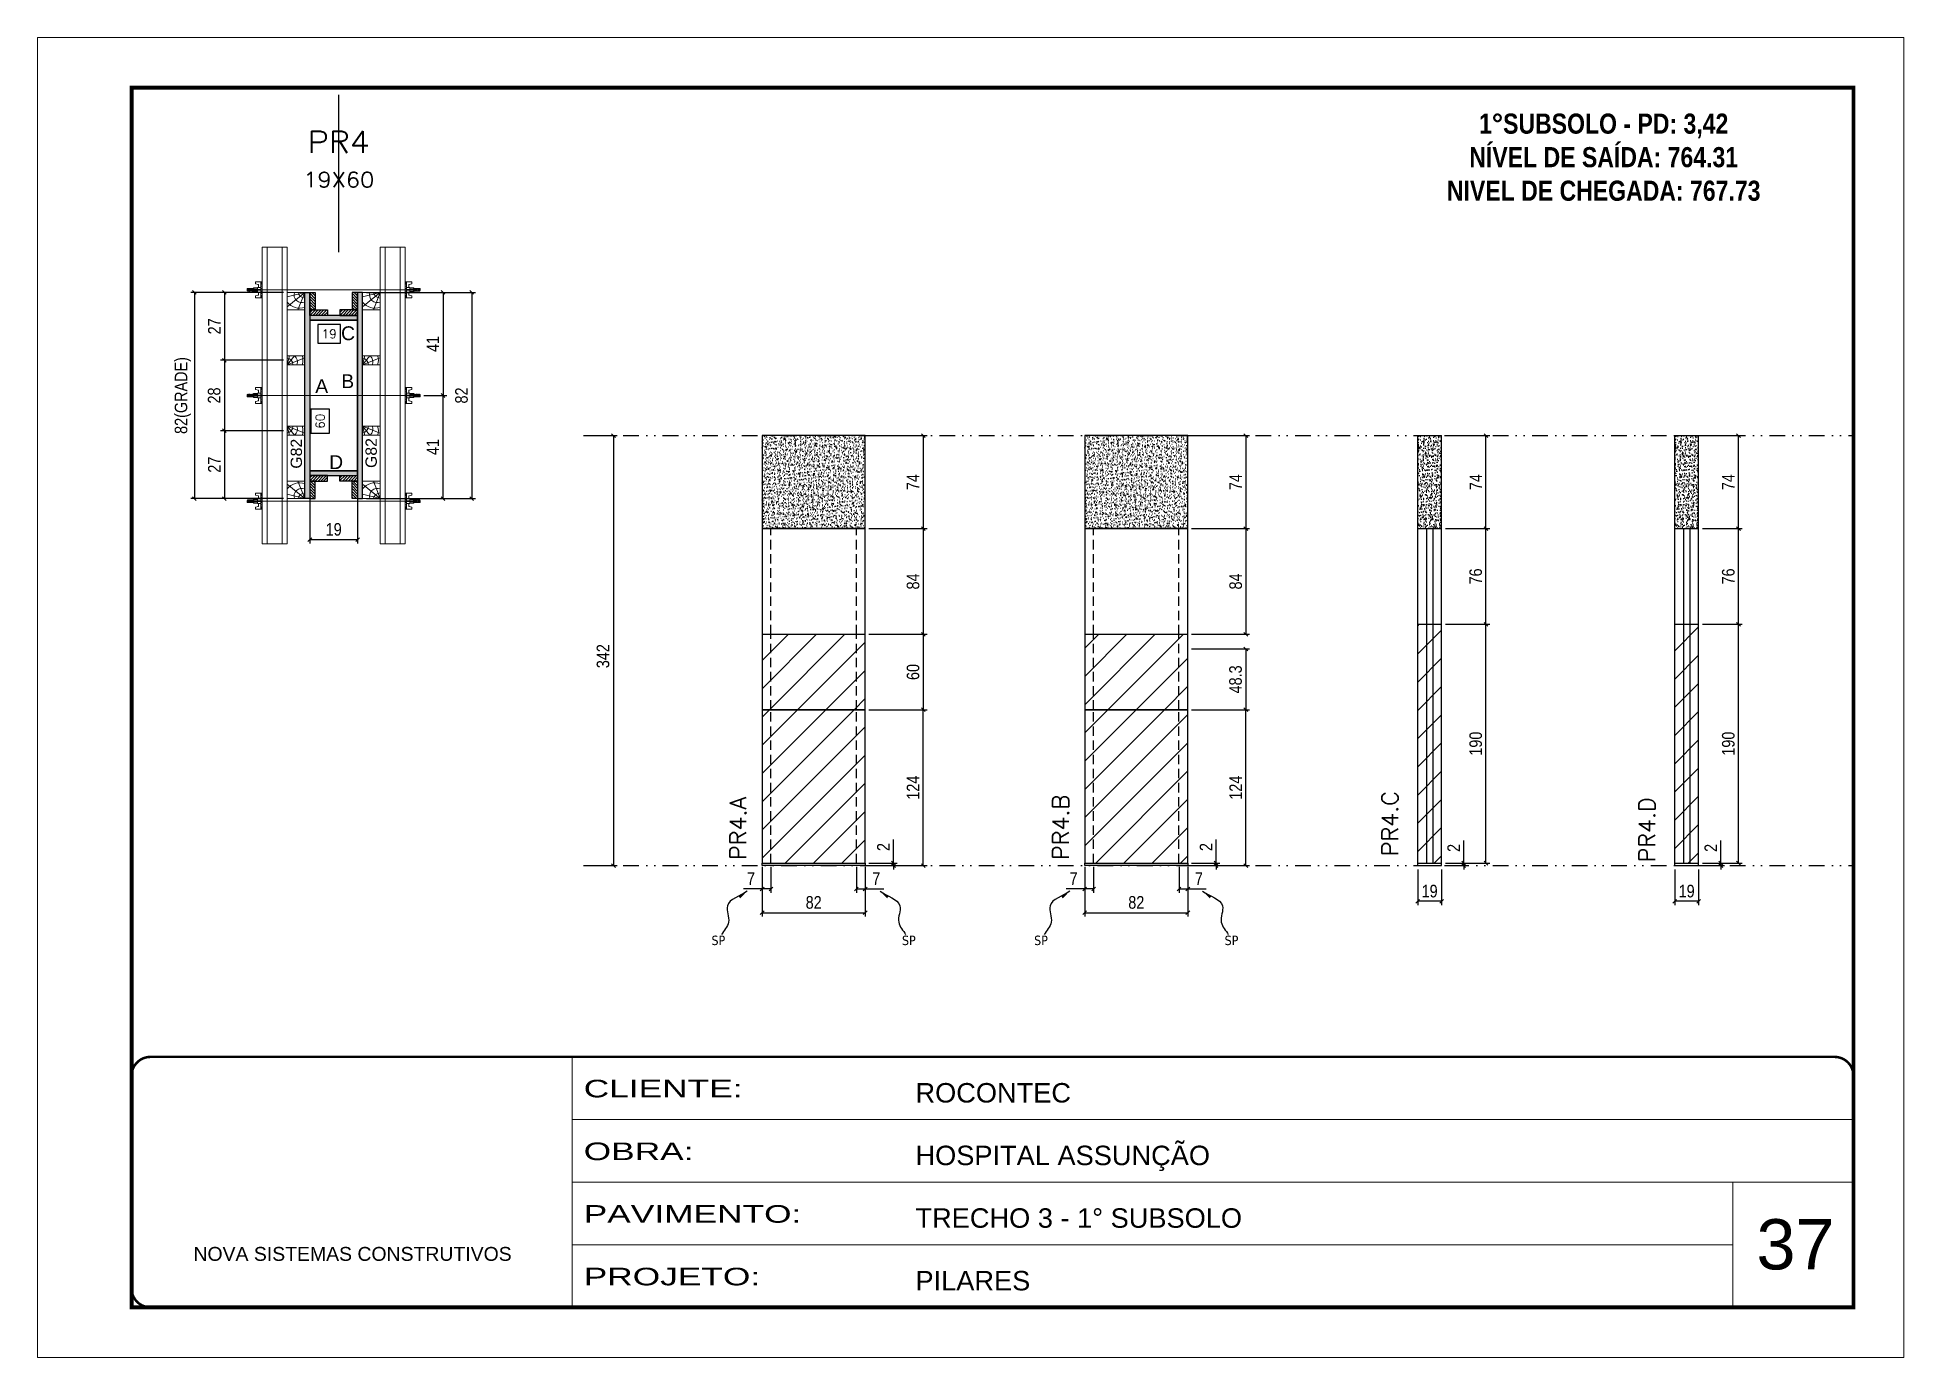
# Model space of a CAD drawing. Extents: x 2102 to 8383, y -13264 to 2718.
# Drawn here: x 2102 to 3587, y -8670 to -7620 of the extents above; entities that cross this region are included whole.
import ezdxf
from ezdxf.enums import TextEntityAlignment as Align

# ---------------------------------------------------------------- set-up
doc = ezdxf.new("R2010")
doc.units = 0
for name, pattern in [('CONTINUO', [0]), ('DASHED', [0.75, 0.5, -0.25]), ('DIVIDE2', [0.625, 0.25, -0.125, 0, -0.125, 0, -0.125]), ('HIDDEN', [0.375, 0.25, -0.125])]:
    doc.linetypes.add(name, pattern=pattern)
for name, color, linetype, lineweight in [('CARIMBO', 255, 'Continuous', 9), ('Folhas', 255, 'Continuous', 9), ('Hachura', 251, 'Continuous', 9), ('Madeira', 126, 'Continuous', 18), ('Perfil Metálico', 224, 'Continuous', 18), ('SARRAFO DE PRESSAO', 251, 'DASHED', 9), ('Texto Seção', 7, 'Continuous', 15)]:
    doc.layers.add(name, color=color, linetype=linetype, lineweight=lineweight)
for name, color, linetype in [('CHAPA', 1, 'Continuous'), ('COTA', 241, 'Continuous'), ('cotas', 4, 'Continuous'), ('MEIO_PONT', 93, 'Continuous'), ('NOMENCLATURA', 7, 'Continuous'), ('Nível', 160, 'Continuous'), ('Painéis', 200, 'Continuous'), ('SARR_2.2x7', 40, 'Continuous'), ('SARRAFO', 251, 'Continuous'), ('Sarrafo de Pressão', 42, 'HIDDEN'), ('texto', 7, 'Continuous'), ('Texto de Titulo', 7, 'Continuous'), ('Texto Qtd Sarr', 242, 'Continuous'), ('TEXTO_GERAL', 7, 'Continuous')]:
    doc.layers.add(name, color=color, linetype=linetype)
doc.styles.add('ARIAL', font='arial.ttf')
doc.styles.add('COTA TECNICA', font='techl___.ttf', dxfattribs={"height": 10})
doc.styles.add('COTA TECNICA 2X', font='techl___.ttf', dxfattribs={"height": 10})
doc.styles.add('COTA TECNICA-50', font='techl___.ttf', dxfattribs={"height": 10})
doc.styles.add('REGUA-120', font='ROMANS.shx', dxfattribs={"height": 15})
doc.styles.add('ROMANC', font='techb___.ttf', dxfattribs={"height": 2.5})
doc.styles.add('ROMANS', font='romans.shx')
doc.styles.add('SANSSERIF', font='sas_____.pfb')
doc.styles.get("Standard").update_dxf_attribs({"font": 'arial.ttf'})
doc.styles.add('Tecnologia', font='')
doc.styles.get('Tecnologia').set_extended_font_data('Forgotten Futurist')
doc.dimstyles.new('COTA PAINEL-50', dxfattribs={"dimtxt": 10, "dimasz": 3, "dimexe": 3, "dimexo": 3, "dimgap": 3, "dimtad": 1, "dimdec": 1, "dimzin": 12, "dimdsep": 46, "dimtxsty": 'COTA TECNICA-50', "dimblk1": 'OBLIQUE', "dimblk2": 'OBLIQUE', "dimsah": 1, "dimcen": 0.9, "dimclrd": 4, "dimclre": 4, "dimclrt": 240, "dimadec": 1, "dimazin": 3, "dimtfac": 1, "dimtdec": 1, "dimtmove": 0, "dimatfit": 3, "dimfxl": 1, "dimtolj": 1, "dimtzin": 12, "dimarcsym": 0})
doc.dimstyles.new('PAINEL', dxfattribs={"dimtxt": 10, "dimasz": 3, "dimexe": 3, "dimexo": 3, "dimgap": 3, "dimtad": 1, "dimdec": 1, "dimzin": 12, "dimdsep": 46, "dimtxsty": 'COTA TECNICA', "dimblk1": 'OBLIQUE', "dimblk2": 'OBLIQUE', "dimsah": 1, "dimcen": 0.9, "dimclrd": 4, "dimclre": 4, "dimclrt": 240, "dimadec": 1, "dimazin": 3, "dimtfac": 1, "dimtdec": 1, "dimtmove": 0, "dimatfit": 3, "dimfxl": 1, "dimtolj": 1, "dimtzin": 12, "dimarcsym": 0})
doc.dimstyles.new('SECAO PILAR', dxfattribs={"dimtxt": 10, "dimasz": 3, "dimexe": 3, "dimexo": 3, "dimgap": 3, "dimtad": 1, "dimdec": 1, "dimlfac": 0.5, "dimzin": 12, "dimdsep": 46, "dimtxsty": 'COTA TECNICA 2X', "dimblk1": 'OBLIQUE', "dimblk2": 'OBLIQUE', "dimsah": 1, "dimcen": 0.9, "dimclrd": 256, "dimclre": 256, "dimclrt": 256, "dimadec": 1, "dimazin": 3, "dimtfac": 1, "dimtdec": 1, "dimtmove": 0, "dimatfit": 3, "dimfxl": 1, "dimtolj": 1, "dimtzin": 12, "dimarcsym": 0})
doc.dimstyles.new('SECÇÃO 2', dxfattribs={"dimtxt": 7, "dimasz": 6, "dimexe": 0.18, "dimexo": 2, "dimgap": -4, "dimtad": 3, "dimdec": 1, "dimlfac": 0.5, "dimzin": 12, "dimdsep": 46, "dimtxsty": 'ROMANS', "dimblk": 'ARCHTICK', "dimcen": 0.09, "dimse1": 1, "dimse2": 1, "dimsd1": 1, "dimsd2": 1, "dimclrd": 180, "dimclre": 5, "dimclrt": 1, "dimadec": 0, "dimazin": 3, "dimtfac": 1, "dimtdec": 1, "dimtofl": 0, "dimtmove": 0, "dimatfit": 3, "dimldrblk": 'ARCHTICK', "dimfxl": 1, "dimtolj": 1, "dimtzin": 0, "dimarcsym": 0})
doc.dimstyles.get("Standard").update_dxf_attribs({"dimtxt": 0.18, "dimasz": 0.18, "dimexe": 0.18, "dimexo": 0.0625, "dimgap": 0.09, "dimtad": 0, "dimtih": 1, "dimtoh": 1, "dimdec": 4, "dimzin": 0, "dimdsep": 46, "dimtxsty": 'Standard', "dimcen": 0.09, "dimadec": 0, "dimazin": 0, "dimtfac": 1, "dimtdec": 4, "dimtofl": 0, "dimtmove": 0, "dimatfit": 3, "dimfxl": 1, "dimtolj": 1, "dimtzin": 0, "dimarcsym": 0})
pattern_1 = [(135, (-20572.3286, 1516.5566), (-1.12253202, -1.12253202), [])]
pattern_2 = [(135, (-20572.3286, 1301.5566), (-1.12253202, -1.12253202), [])]
pattern_3 = [(45, (-128503.716, -32522.603), (-11.2253202, 11.2253202), [])]

msp = doc.modelspace()

# ---------------------------------------------------------------- texts
at = {"layer": 'CARIMBO', "style": 'ARIAL'}
msp.add_text('37', height=40, dxfattribs=at).set_placement((3470.14, -8599.43))
at = {"layer": 'NOMENCLATURA', "color": 2, "insert": (3348.61, -7653.51), "char_height": 16, "attachment_point": 2, "style": 'ROMANC'}
msp.add_mtext_dynamic_manual_height_columns('\\P1°SUBSOLO - PD: 3,42\\PNÍVEL DE SAÍDA: 764.31\\PNIVEL DE CHEGADA: 767.73', width=300.2766, gutter_width=1, heights=[0], dxfattribs=at)
at = {"layer": 'texto', "color": 0, "char_height": 7.5, "attachment_point": 5}
for insert in [(2644.17, -8337.78), (2795.73, -8337.78), (2900.89, -8337.78), (3052.44, -8337.78)]:
    msp.add_mtext('{\\fTahoma|b0|i0|c0|p34;\\C4;SP}', dxfattribs=dict(at, insert=insert))
at = {"layer": 'Texto Seção', "style": 'REGUA-120'}
for s, p in [('PR4.A', (2666.33, -8273.78)), ('PR4.B', (2923.05, -8273.78)), ('PR4.C', (3184.95, -8270.82)), ('PR4.D', (3389.49, -8275.76))]:
    msp.add_text(s, height=13, rotation=90, dxfattribs=at).set_placement(p)
at = {"layer": 'TEXTO_GERAL', "style": 'ARIAL'}
for s, p in [('C', (2349.5, -7854.89)), ('A', (2328.54, -7896.95)), ('B', (2349.25, -7893.03)), ('D', (2340.04, -7957.4))]:
    msp.add_text(s, height=11, dxfattribs=at).set_placement(p, align=Align.MIDDLE_CENTER)
at = {"layer": 'TEXTO_GERAL', "color": 0, "linetype": 'Continuous', "style": 'SANSSERIF'}
for p in [(2308.35, -7962.59), (2367.91, -7962.04)]:
    msp.add_text('G82', height=9, rotation=90, dxfattribs=at).set_placement(p, align=Align.MIDDLE_LEFT)

# ---------------------------------------------------------------- blocks, each defined once
blk = doc.blocks.new('9999999999')
at = {"color": 30, "linetype": 'CONTINUO'}
for p, q in [((98564.6, 34230.2), (98564.6, 34429.4)), ((98564.6, 34379.6), (99584, 34379.6)), ((98564.6, 34329.8), (99488, 34329.8)), ((99584, 34329.8), (99488, 34329.8)), ((99488, 34329.8), (99488, 34230.2)), ((98564.6, 34280), (99488, 34280))]:
    blk.add_line(p, q, dxfattribs=at)
at = {"color": 30, "linetype": 'CONTINUO', "const_width": 2}
blk.add_lwpolyline([(99584, 34230.2), (99584, 34414.4, 0.414214), (99569, 34429.4), (98229, 34429.4, 0.414214), (98214, 34414.4), (98214, 34245.2, 0.414214), (98229, 34230.2), (99584, 34230.2)], format="xyb", dxfattribs=at)
at = {"layer": 'Folhas'}
blk.add_lwpolyline([(98139, 34190.2), (99624, 34190.2), (99624, 35240.2), (98139, 35240.2)], close=True, dxfattribs=at)
at = {"layer": 'Folhas', "color": 30, "const_width": 3}
blk.add_lwpolyline([(98214, 34230.2), (99584, 34230.2), (99584, 35200.2), (98214, 35200.2)], close=True, dxfattribs=at)
at = {"color": 7, "linetype": 'Continuous', "ltscale": 5, "style": 'ARIAL'}
for s, height, p in [('ROCONTEC', 15.48, (98837.7, 34393.1)), ('HOSPITAL ASSUNÇÃO', 15.483, (98837.7, 34343.3)), ('TRECHO 3 - 1° SUBSOLO', 15.483, (98837.7, 34293.5)), ('NOVA SISTEMAS CONSTRUTIVOS', 11.059, (98263.2, 34267.2)), ('PILARES', 15.48, (98837.7, 34243.7))]:
    blk.add_text(s, height=height, dxfattribs=at).set_placement(p)
at = {"layer": 'Folhas', "color": 7, "style": 'Tecnologia', "width": 1.5}
for s, p in [('CLIENTE:', (98573.7, 34397.2)), ('OBRA:', (98573.7, 34347.3)), ('PAVIMENTO:', (98573.7, 34297.5)), ('PROJETO:', (98573.7, 34247.7))]:
    blk.add_text(s, height=14, dxfattribs=at).set_placement(p)
blk = doc.blocks.new('*D686')
at = {"layer": 'COTA', "color": 180, "lineweight": -2, "transparency": 16777216}
for p, q in [((2334.8, -7915.4), (2319.8, -7915.4)), ((2319.8, -7915.4), (2319.8, -7934.4)), ((2334.8, -7934.4), (2334.8, -7915.4)), ((2319.8, -7934.4), (2334.8, -7934.4))]:
    blk.add_line(p, q, dxfattribs=at)
at = {"layer": 'Defpoints', "color": 0, "transparency": 16777216}
for p in [(2319.1, -7844.4), (2319.1, -7964.4), (2338.8, -7964.4)]:
    blk.add_point(p, dxfattribs=at)
at = {"layer": 'COTA', "color": 1, "transparency": 16777216, "insert": (2327.3, -7924.9), "char_height": 7, "attachment_point": 5, "rotation": 90, "style": 'ROMANS'}
blk.add_mtext('\\A1;60', dxfattribs=at)
blk = doc.blocks.new('_ArchTick')
at = {"color": 0, "linetype": 'ByBlock', "const_width": 0.15}
blk.add_lwpolyline([(-0.5, -0.5), (0.5, 0.5)], dxfattribs=at)
blk = doc.blocks.new('_Oblique')
at = {"color": 0, "linetype": 'ByBlock', "lineweight": -2}
blk.add_line((-0.5, -0.5), (0.5, 0.5), dxfattribs=at)
blk = doc.blocks.new('*D687')
at = {"layer": 'COTA', "lineweight": -2, "transparency": 16777216}
for p, q in [((2364.1, -7822.4), (2450.9, -7822.4)), ((2447.9, -7822.4), (2447.9, -7986.4)), ((2364.1, -7986.4), (2450.9, -7986.4))]:
    blk.add_line(p, q, dxfattribs=at)
at = {"layer": 'Defpoints', "color": 0, "transparency": 16777216}
for p in [(2361.1, -7822.4), (2361.1, -7986.4), (2447.9, -7986.4)]:
    blk.add_point(p, dxfattribs=at)
at = {"layer": 'COTA', "lineweight": -2, "transparency": 16777216, "xscale": 3, "yscale": 3, "zscale": 3}
for p, rotation in [((2447.9, -7822.4), 90), ((2447.9, -7986.4), 270)]:
    blk.add_blockref('_Oblique', p, dxfattribs=dict(at, rotation=rotation))
at = {"layer": 'COTA', "transparency": 16777216, "insert": (2439.8, -7904.4), "char_height": 10, "attachment_point": 5, "rotation": 90, "style": 'COTA TECNICA 2X'}
blk.add_mtext('\\A1;82', dxfattribs=at)
blk = doc.blocks.new('*D688')
at = {"layer": 'COTA', "lineweight": -2, "transparency": 16777216}
for p, q in [((2398.1, -7822.4), (2428.1, -7822.4)), ((2425.1, -7822.4), (2425.1, -7904.4)), ((2409.9, -7904.4), (2428.1, -7904.4))]:
    blk.add_line(p, q, dxfattribs=at)
at = {"layer": 'Defpoints', "color": 0, "transparency": 16777216}
for p in [(2395.1, -7822.4), (2406.9, -7904.4), (2425.1, -7904.4)]:
    blk.add_point(p, dxfattribs=at)
at = {"layer": 'COTA', "lineweight": -2, "transparency": 16777216, "xscale": 3, "yscale": 3, "zscale": 3}
for p, rotation in [((2425.1, -7822.4), 90), ((2425.1, -7904.4), 270)]:
    blk.add_blockref('_Oblique', p, dxfattribs=dict(at, rotation=rotation))
at = {"layer": 'COTA', "transparency": 16777216, "insert": (2417, -7863.4), "char_height": 10, "attachment_point": 5, "rotation": 90, "style": 'COTA TECNICA 2X'}
blk.add_mtext('\\A1;41', dxfattribs=at)
blk = doc.blocks.new('*D689')
at = {"layer": 'COTA', "lineweight": -2, "transparency": 16777216}
for p, q in [((2409.9, -7904.4), (2428.1, -7904.4)), ((2425.1, -7986.4), (2425.1, -7904.4)), ((2398.1, -7986.4), (2428.1, -7986.4))]:
    blk.add_line(p, q, dxfattribs=at)
at = {"layer": 'Defpoints', "color": 0, "transparency": 16777216}
for p in [(2406.9, -7904.4), (2425.1, -7904.4), (2395.1, -7986.4)]:
    blk.add_point(p, dxfattribs=at)
at = {"layer": 'COTA', "lineweight": -2, "transparency": 16777216, "xscale": 3, "yscale": 3, "zscale": 3}
for p, rotation in [((2425.1, -7904.4), 90), ((2425.1, -7986.4), 270)]:
    blk.add_blockref('_Oblique', p, dxfattribs=dict(at, rotation=rotation))
at = {"layer": 'COTA', "transparency": 16777216, "insert": (2417, -7945.4), "char_height": 10, "attachment_point": 5, "rotation": 90, "style": 'COTA TECNICA 2X'}
blk.add_mtext('\\A1;41', dxfattribs=at)
blk = doc.blocks.new('*D690')
at = {"layer": 'COTA', "color": 180, "lineweight": -2, "transparency": 16777216}
for p, q in [((2343.5, -7847.9), (2325.5, -7847.9)), ((2325.5, -7847.9), (2325.5, -7862.9)), ((2343.5, -7862.9), (2343.5, -7847.9)), ((2325.5, -7862.9), (2343.5, -7862.9))]:
    blk.add_line(p, q, dxfattribs=at)
at = {"layer": 'Defpoints', "color": 0, "transparency": 16777216}
for p in [(2319.1, -7844.4), (2357.1, -7844.4), (2357.1, -7866.9)]:
    blk.add_point(p, dxfattribs=at)
at = {"layer": 'COTA', "color": 1, "transparency": 16777216, "insert": (2334.5, -7855.4), "char_height": 7, "attachment_point": 5, "style": 'ROMANS'}
blk.add_mtext('\\A1;19', dxfattribs=at)
blk = doc.blocks.new('titulo1')
at = {"layer": 'Defpoints', "color": 252, "linetype": 'HIDDEN', "ltscale": 2}
blk.add_line((0, 0), (0, 125), dxfattribs=at)
at = {"layer": 'Defpoints', "style": 'ROMANS', "oblique": 15}
blk.add_attdef('FOLHA', text='', height=10, dxfattribs=at).set_placement((0, 15.6), align=Align.MIDDLE_CENTER)
at = {"layer": 'Texto Qtd Sarr', "color": 3, "style": 'ROMANS', "oblique": 15}
for tag, height, p in [('TITULO', 17, (0, 71.4)), ('SEÇÃO', 12, (0, 41.5))]:
    blk.add_attdef(tag, text='', height=height, dxfattribs=at).set_placement(p, align=Align.MIDDLE_CENTER)
blk = doc.blocks.new('PONTALETE')
at = {"layer": 'Madeira'}
for q in [(2.71, 7), (7, 5.76), (7, 1.74)]:
    blk.add_line((0, 0), q, dxfattribs=at)
blk.add_lwpolyline([(0, 0), (7, 0), (7, 7), (0, 7)], close=True, dxfattribs=at)
for centre, radius, start, end in [((2.04, 0.06), 6.23, 37.28179, 109.09128), ((1.09, 0.9), 3.19, 343.60304, 109.98471), ((-0.21, -0.78), 3.09, 14.63219, 86.0383)]:
    blk.add_arc(centre, radius, start, end, dxfattribs=at)
blk = doc.blocks.new('*D691')
at = {"layer": 'COTA', "lineweight": -2, "transparency": 16777216}
for p, q in [((2298.1, -7822.4), (2224.3, -7822.4)), ((2227.3, -7822.4), (2227.3, -7986.4)), ((2298.1, -7986.4), (2224.3, -7986.4))]:
    blk.add_line(p, q, dxfattribs=at)
at = {"layer": 'Defpoints', "color": 0, "transparency": 16777216}
for p in [(2301.1, -7822.4), (2227.3, -7986.4), (2301.1, -7986.4)]:
    blk.add_point(p, dxfattribs=at)
at = {"layer": 'COTA', "lineweight": -2, "transparency": 16777216, "xscale": 3, "yscale": 3, "zscale": 3}
for p, rotation in [((2227.3, -7822.4), 90), ((2227.3, -7986.4), 270)]:
    blk.add_blockref('_Oblique', p, dxfattribs=dict(at, rotation=rotation))
at = {"layer": 'COTA', "transparency": 16777216, "insert": (2218.1, -7904.4), "char_height": 10, "attachment_point": 5, "rotation": 90, "style": 'COTA TECNICA 2X'}
blk.add_mtext('\\A1;82(GRADE)', dxfattribs=at)
blk = doc.blocks.new('MEIO PONTALETE')
at = {"layer": 'Madeira'}
for q in [(2.71, 7), (3.5, 2.88), (3.5, 0.87)]:
    blk.add_line((0, 0), q, dxfattribs=at)
blk.add_lwpolyline([(0, 0), (3.5, 0), (3.5, 7), (0, 7)], close=True, dxfattribs=at)
for centre, radius, start, end in [((2.04, 0.06), 6.23, 76.44987, 109.09128), ((1.09, 0.9), 3.19, 40.90626, 109.98471), ((-0.21, -0.78), 3.09, 14.63219, 86.0383)]:
    blk.add_arc(centre, radius, start, end, dxfattribs=at)
blk = doc.blocks.new('*D692')
at = {"layer": 'COTA', "lineweight": -2, "transparency": 16777216}
for p, q in [((2298.1, -7932.4), (2248.1, -7932.4)), ((2251.1, -7932.4), (2251.1, -7986.4)), ((2298.1, -7986.4), (2248.1, -7986.4))]:
    blk.add_line(p, q, dxfattribs=at)
at = {"layer": 'Defpoints', "color": 0, "transparency": 16777216}
for p in [(2301.1, -7932.4), (2251.1, -7986.4), (2301.1, -7986.4)]:
    blk.add_point(p, dxfattribs=at)
at = {"layer": 'COTA', "lineweight": -2, "transparency": 16777216, "xscale": 3, "yscale": 3, "zscale": 3}
for p, rotation in [((2251.1, -7932.4), 90), ((2251.1, -7986.4), 270)]:
    blk.add_blockref('_Oblique', p, dxfattribs=dict(at, rotation=rotation))
at = {"layer": 'COTA', "transparency": 16777216, "insert": (2243.1, -7959.4), "char_height": 10, "attachment_point": 5, "rotation": 90, "style": 'COTA TECNICA 2X'}
blk.add_mtext('\\A1;27', dxfattribs=at)
blk = doc.blocks.new('C')
at = {"layer": 'Hachura', "color": 0}
for p, q in [((0, 3.22), (0, -3.22)), ((0.45, 3.22), (0, 3.22)), ((0.46, 3.16), (0, 3.16)), ((0.46, 3.05), (0, 3.05)), ((0.46, 2.88), (0, 2.88)), ((0, 2.75), (0, -1.16)), ((0.46, 2.65), (0, 2.65)), ((0.46, 2.23), (0, 2.23)), ((0.46, 1.51), (0, 1.51)), ((0.39, 0.49), (0.17, 0.49)), ((0.45, -3.23), (0.45, 3.22)), ((0.45, 3.22), (2.58, 3.22)), ((1.74, 0.97), (0.45, 0.97)), ((1.45, 0.1), (0.45, 0.1)), ((1.35, 1.94), (1.35, 0.96)), ((2.58, 2.39), (1.47, 2.09)), ((1.74, -0.97), (1.74, 0.97)), ((1.74, 0.97), (1.74, 0.84)), ((1.74, 0.97), (1.74, 0.84)), ((1.74, 0.84), (3.35, 0.84)), ((3.35, 0.45), (1.74, 0.45)), ((2.58, 3.22), (2.58, 2.39)), ((3.32, 0.84), (3.32, -0.84)), ((3.35, 0.84), (3.35, -0.84)), ((3.68, 0.45), (3.35, 0.45)), ((3.84, -0.52), (3.35, 0.45)), ((3.35, 0.06), (3.67, -0.57)), ((3.68, 0.45), (4.16, -0.52)), ((3.72, 0.5), (4.25, -0.57)), ((4.37, -0.55), (3.83, 0.53)), ((4.15, 0.45), (3.93, 0.45)), ((4.42, -0.52), (3.93, 0.45)), ((4.15, 0.45), (4.26, 0.45)), ((4.26, 0.45), (4.74, -0.52)), ((4.3, 0.5), (4.83, -0.57)), ((4.95, -0.55), (4.41, 0.53)), ((4.51, 0.45), (4.84, 0.45)), ((5, -0.52), (4.51, 0.45)), ((4.84, 0.45), (5.32, -0.52)), ((4.88, 0.5), (5.41, -0.57)), ((5.53, -0.55), (4.99, 0.53)), ((5.58, -0.52), (5.09, 0.45)), ((5.42, 0.45), (5.09, 0.45)), ((5.58, -0.52), (5.09, 0.45)), ((5.42, 0.45), (5.74, -0.19)), ((5.46, 0.5), (5.74, -0.07)), ((5.74, 0.19), (5.57, 0.53)), ((5.74, 0.32), (5.68, 0.45)), ((5.68, 0.45), (5.74, 0.45)), ((5.74, 0.45), (5.9, 0.29)), ((5.74, 0.45), (5.74, -0.52)), ((5.9, -0.36), (5.9, 0.29)), ((0.45, 0), (0, 0)), ((0.46, -1.52), (0, -1.52)), ((0.46, -2.23), (0, -2.23)), ((0.46, -2.65), (0, -2.65)), ((0.46, -2.88), (0, -2.88)), ((0.46, -3.05), (0, -3.05)), ((0.46, -3.16), (0, -3.16)), ((0, -3.22), (2.57, -3.22)), ((0.08, -0.48), (0.29, -0.48)), ((0.29, -0.48), (0.4, -0.48)), ((0.45, 0), (0.45, -0.97)), ((0.45, -0.16), (1.45, -0.16)), ((0.45, -0.65), (0.45, -0.32)), ((0.45, -3.23), (0.45, -0.65)), ((0.45, -0.97), (1.74, -0.97)), ((1.35, -1.94), (1.35, -0.97)), ((2.58, -2.39), (1.47, -2.1)), ((3.35, -0.32), (1.74, -0.32)), ((3.35, -0.84), (1.74, -0.84)), ((2.58, -3.23), (2.58, -2.39)), ((3.35, -0.07), (3.58, -0.52)), ((3.35, -0.52), (3.58, -0.52)), ((3.84, -0.52), (4.16, -0.52)), ((4.42, -0.52), (4.74, -0.52)), ((4.63, -0.52), (4.74, -0.52)), ((5, -0.52), (5.32, -0.52)), ((5.58, -0.52), (5.74, -0.52)), ((5.74, -0.52), (5.9, -0.36)), ((5.74, -0.52), (5.74, -0.52))]:
    blk.add_line(p, q, dxfattribs=at)
for centre, radius, start, end in [((1.52, 1.94), 0.161, 104.74356, 180), ((1.44, -0.03), 0.129, 272.69497, 87.30503), ((3.81, 0.39), 0.143, 25.56881, 154.43119), ((4.39, 0.39), 0.143, 25.56881, 154.43119), ((4.97, 0.39), 0.143, 25.56881, 154.43119), ((5.55, 0.39), 0.143, 25.56881, 154.43119), ((0.17, -0.37), 0.174, 221.74404, 317.85924), ((1.52, -1.94), 0.161, 180, 255.25644), ((3.71, -0.4), 0.174, 222.14076, 318.25596), ((4.29, -0.4), 0.174, 222.14076, 318.25596), ((4.87, -0.4), 0.174, 222.14076, 318.25596), ((5.45, -0.4), 0.174, 222.14076, 318.25596), ((5.61, -0.4), 0.174, 317.85924, 318.25596)]:
    blk.add_arc(centre, radius, start, end, dxfattribs=at)
blk = doc.blocks.new('*D693')
at = {"layer": 'COTA', "lineweight": -2, "transparency": 16777216}
for p, q in [((2298.1, -7822.4), (2248.1, -7822.4)), ((2251.1, -7822.4), (2251.1, -7876.4)), ((2298.1, -7876.4), (2248.1, -7876.4))]:
    blk.add_line(p, q, dxfattribs=at)
at = {"layer": 'Defpoints', "color": 0, "transparency": 16777216}
for p in [(2301.1, -7822.4), (2251.1, -7876.4), (2301.1, -7876.4)]:
    blk.add_point(p, dxfattribs=at)
at = {"layer": 'COTA', "lineweight": -2, "transparency": 16777216, "xscale": 3, "yscale": 3, "zscale": 3}
for p, rotation in [((2251.1, -7822.4), 90), ((2251.1, -7876.4), 270)]:
    blk.add_blockref('_Oblique', p, dxfattribs=dict(at, rotation=rotation))
at = {"layer": 'COTA', "transparency": 16777216, "insert": (2243.1, -7849.4), "char_height": 10, "attachment_point": 5, "rotation": 90, "style": 'COTA TECNICA 2X'}
blk.add_mtext('\\A1;27', dxfattribs=at)
blk = doc.blocks.new('*D694')
at = {"layer": 'COTA', "lineweight": -2, "transparency": 16777216}
for p, q in [((2298.1, -7876.4), (2248.1, -7876.4)), ((2251.1, -7876.4), (2251.1, -7932.4)), ((2298.1, -7932.4), (2248.1, -7932.4))]:
    blk.add_line(p, q, dxfattribs=at)
at = {"layer": 'Defpoints', "color": 0, "transparency": 16777216}
for p in [(2301.1, -7876.4), (2251.1, -7932.4), (2301.1, -7932.4)]:
    blk.add_point(p, dxfattribs=at)
at = {"layer": 'COTA', "lineweight": -2, "transparency": 16777216, "xscale": 3, "yscale": 3, "zscale": 3}
for p, rotation in [((2251.1, -7876.4), 90), ((2251.1, -7932.4), 270)]:
    blk.add_blockref('_Oblique', p, dxfattribs=dict(at, rotation=rotation))
at = {"layer": 'COTA', "transparency": 16777216, "insert": (2243, -7904.4), "char_height": 10, "attachment_point": 5, "rotation": 90, "style": 'COTA TECNICA 2X'}
blk.add_mtext('\\A1;28', dxfattribs=at)
blk = doc.blocks.new('*D1345')
at = {"layer": 'COTA', "lineweight": -2, "transparency": 16777216}
for p, q in [((2319.1, -7971), (2319.1, -8022)), ((2357.1, -7971), (2357.1, -8022)), ((2319.1, -8019), (2357.1, -8019))]:
    blk.add_line(p, q, dxfattribs=at)
at = {"layer": 'Defpoints', "color": 0, "transparency": 16777216}
for p in [(2319.1, -7968), (2357.1, -7968), (2357.1, -8019)]:
    blk.add_point(p, dxfattribs=at)
at = {"layer": 'COTA', "lineweight": -2, "transparency": 16777216, "xscale": 3, "yscale": 3, "zscale": 3, "rotation": 180}
blk.add_blockref('_Oblique', (2319.1, -8019), dxfattribs=at)
at = {"layer": 'COTA', "lineweight": -2, "transparency": 16777216, "xscale": 3, "yscale": 3, "zscale": 3}
blk.add_blockref('_Oblique', (2357.1, -8019), dxfattribs=at)
at = {"layer": 'COTA', "transparency": 16777216, "insert": (2338.1, -8010.9), "char_height": 10, "attachment_point": 5, "style": 'COTA TECNICA 2X'}
blk.add_mtext('\\A1;19', dxfattribs=at)
blk = doc.blocks.new('*D1346')
at = {"layer": 'cotas', "color": 4, "linetype": 'ByBlock', "lineweight": -2, "transparency": 16777216}
for p, q in [((2539.9, -7936.3), (2563.7, -7936.3)), ((2560.7, -7936.3), (2560.7, -8278.3)), ((2539.9, -8278.3), (2563.7, -8278.3))]:
    blk.add_line(p, q, dxfattribs=at)
at = {"layer": 'Defpoints', "color": 0, "linetype": 'ByBlock', "transparency": 16777216}
for p in [(2536.9, -7936.3), (2536.9, -8278.3), (2560.7, -8278.3)]:
    blk.add_point(p, dxfattribs=at)
at = {"layer": 'cotas', "color": 4, "linetype": 'ByBlock', "lineweight": -2, "transparency": 16777216, "xscale": 3, "yscale": 3, "zscale": 3}
for p, rotation in [((2560.7, -7936.3), 90), ((2560.7, -8278.3), 270)]:
    blk.add_blockref('_Oblique', p, dxfattribs=dict(at, rotation=rotation))
at = {"layer": 'cotas', "color": 240, "linetype": 'ByBlock', "transparency": 16777216, "insert": (2552.4, -8111.7), "char_height": 10, "attachment_point": 5, "rotation": 90, "style": 'COTA TECNICA'}
blk.add_mtext('\\A1;342', dxfattribs=at)
blk = doc.blocks.new('*D1367')
at = {"layer": 'COTA', "color": 4, "linetype": 'ByBlock', "lineweight": -2, "transparency": 16777216}
for p, q in [((3222.6, -8010.3), (3257.9, -8010.3)), ((3254.9, -8086.3), (3254.9, -8010.3)), ((3222.6, -8086.3), (3257.9, -8086.3))]:
    blk.add_line(p, q, dxfattribs=at)
at = {"layer": 'Defpoints', "color": 0, "linetype": 'ByBlock', "transparency": 16777216}
for p in [(3219.6, -8010.3), (3254.9, -8010.3), (3219.6, -8086.3)]:
    blk.add_point(p, dxfattribs=at)
at = {"layer": 'COTA', "color": 4, "linetype": 'ByBlock', "lineweight": -2, "transparency": 16777216, "xscale": 3, "yscale": 3, "zscale": 3}
for p, rotation in [((3254.9, -8010.3), 90), ((3254.9, -8086.3), 270)]:
    blk.add_blockref('_Oblique', p, dxfattribs=dict(at, rotation=rotation))
at = {"layer": 'COTA', "color": 240, "linetype": 'ByBlock', "transparency": 16777216, "insert": (3246.8, -8048.3), "char_height": 10, "attachment_point": 5, "rotation": 90, "style": 'COTA TECNICA'}
blk.add_mtext('\\A1;76', dxfattribs=at)
blk = doc.blocks.new('*D1368')
at = {"layer": 'COTA', "color": 4, "linetype": 'ByBlock', "lineweight": -2, "transparency": 16777216}
for p, q in [((3222.6, -7936.3), (3257.9, -7936.3)), ((3254.9, -8010.3), (3254.9, -7936.3)), ((3222.6, -8010.3), (3257.9, -8010.3))]:
    blk.add_line(p, q, dxfattribs=at)
at = {"layer": 'Defpoints', "color": 0, "linetype": 'ByBlock', "transparency": 16777216}
for p in [(3219.6, -7936.3), (3254.9, -7936.3), (3219.6, -8010.3)]:
    blk.add_point(p, dxfattribs=at)
at = {"layer": 'COTA', "color": 4, "linetype": 'ByBlock', "lineweight": -2, "transparency": 16777216, "xscale": 3, "yscale": 3, "zscale": 3}
for p, rotation in [((3254.9, -7936.3), 90), ((3254.9, -8010.3), 270)]:
    blk.add_blockref('_Oblique', p, dxfattribs=dict(at, rotation=rotation))
at = {"layer": 'COTA', "color": 240, "linetype": 'ByBlock', "transparency": 16777216, "insert": (3246.9, -7973.3), "char_height": 10, "attachment_point": 5, "rotation": 90, "style": 'COTA TECNICA'}
blk.add_mtext('\\A1;74', dxfattribs=at)
blk = doc.blocks.new('*D1369')
at = {"layer": 'COTA', "color": 4, "linetype": 'ByBlock', "lineweight": -2, "transparency": 16777216}
for p, q in [((3200.6, -8281.3), (3200.6, -8309.6)), ((3219.6, -8281.3), (3219.6, -8309.6)), ((3219.6, -8306.6), (3200.6, -8306.6))]:
    blk.add_line(p, q, dxfattribs=at)
at = {"layer": 'Defpoints', "color": 0, "linetype": 'ByBlock', "transparency": 16777216}
for p in [(3200.6, -8278.3), (3219.6, -8278.3), (3200.6, -8306.6)]:
    blk.add_point(p, dxfattribs=at)
at = {"layer": 'COTA', "color": 4, "linetype": 'ByBlock', "lineweight": -2, "transparency": 16777216, "xscale": 3, "yscale": 3, "zscale": 3, "rotation": 180}
blk.add_blockref('_Oblique', (3200.6, -8306.6), dxfattribs=at)
at = {"layer": 'COTA', "color": 4, "linetype": 'ByBlock', "lineweight": -2, "transparency": 16777216, "xscale": 3, "yscale": 3, "zscale": 3}
blk.add_blockref('_Oblique', (3219.6, -8306.6), dxfattribs=at)
at = {"layer": 'COTA', "color": 240, "linetype": 'ByBlock', "transparency": 16777216, "insert": (3210.1, -8298.6), "char_height": 10, "attachment_point": 5, "style": 'COTA TECNICA'}
blk.add_mtext('\\A1;19', dxfattribs=at)
blk = doc.blocks.new('*D716')
at = {"layer": 'COTA', "color": 4, "lineweight": -2, "transparency": 16777216}
for p, q in [((2679, -8279.3), (2679, -8318.7)), ((2761, -8279.3), (2761, -8318.7)), ((2679, -8315.7), (2761, -8315.7))]:
    blk.add_line(p, q, dxfattribs=at)
at = {"layer": 'Defpoints', "color": 0, "transparency": 16777216}
for p in [(2679, -8276.3), (2761, -8276.3), (2761, -8315.7)]:
    blk.add_point(p, dxfattribs=at)
at = {"layer": 'COTA', "color": 4, "lineweight": -2, "transparency": 16777216, "xscale": 3, "yscale": 3, "zscale": 3, "rotation": 180}
blk.add_blockref('_Oblique', (2679, -8315.7), dxfattribs=at)
at = {"layer": 'COTA', "color": 4, "lineweight": -2, "transparency": 16777216, "xscale": 3, "yscale": 3, "zscale": 3}
blk.add_blockref('_Oblique', (2761, -8315.7), dxfattribs=at)
at = {"layer": 'COTA', "color": 240, "transparency": 16777216, "insert": (2720, -8307.6), "char_height": 10, "attachment_point": 5, "style": 'COTA TECNICA'}
blk.add_mtext('\\A1;82', dxfattribs=at)
blk = doc.blocks.new('*D717')
at = {"layer": 'COTA', "color": 4, "lineweight": -2, "transparency": 16777216}
for p, q in [((2679, -8281.3), (2679, -8299.8)), ((2686, -8279.3), (2686, -8299.8)), ((2679, -8296.8), (2664.2, -8296.8)), ((2686, -8296.8), (2679, -8296.8))]:
    blk.add_line(p, q, dxfattribs=at)
at = {"layer": 'Defpoints', "color": 0, "transparency": 16777216}
for p in [(2679, -8278.3), (2686, -8276.3), (2679, -8296.8)]:
    blk.add_point(p, dxfattribs=at)
at = {"layer": 'COTA', "color": 4, "lineweight": -2, "transparency": 16777216, "xscale": 3, "yscale": 3, "zscale": 3, "rotation": 180}
blk.add_blockref('_Oblique', (2679, -8296.8), dxfattribs=at)
at = {"layer": 'COTA', "color": 4, "lineweight": -2, "transparency": 16777216, "xscale": 3, "yscale": 3, "zscale": 3}
blk.add_blockref('_Oblique', (2686, -8296.8), dxfattribs=at)
at = {"layer": 'COTA', "color": 240, "transparency": 16777216, "insert": (2670.1, -8288.7), "char_height": 10, "attachment_point": 5, "style": 'COTA TECNICA-50'}
blk.add_mtext('\\A1;7', dxfattribs=at)
blk = doc.blocks.new('*D718')
at = {"layer": 'COTA', "color": 4, "lineweight": -2, "transparency": 16777216}
for p, q in [((2754, -8279.3), (2754, -8299.8)), ((2761, -8281.3), (2761, -8299.8)), ((2754, -8296.8), (2761, -8296.8)), ((2761, -8296.8), (2775.7, -8296.8))]:
    blk.add_line(p, q, dxfattribs=at)
at = {"layer": 'Defpoints', "color": 0, "transparency": 16777216}
for p in [(2754, -8276.3), (2761, -8278.3), (2761, -8296.8)]:
    blk.add_point(p, dxfattribs=at)
at = {"layer": 'COTA', "color": 4, "lineweight": -2, "transparency": 16777216, "xscale": 3, "yscale": 3, "zscale": 3, "rotation": 180}
blk.add_blockref('_Oblique', (2754, -8296.8), dxfattribs=at)
at = {"layer": 'COTA', "color": 4, "lineweight": -2, "transparency": 16777216, "xscale": 3, "yscale": 3, "zscale": 3}
blk.add_blockref('_Oblique', (2761, -8296.8), dxfattribs=at)
at = {"layer": 'COTA', "color": 240, "transparency": 16777216, "insert": (2769.8, -8288.7), "char_height": 10, "attachment_point": 5, "style": 'COTA TECNICA-50'}
blk.add_mtext('\\A1;7', dxfattribs=at)
blk = doc.blocks.new('*D719')
at = {"layer": 'COTA', "color": 4, "lineweight": -2, "transparency": 16777216}
for p, q in [((2764, -8154.3), (2810.2, -8154.3)), ((2807.2, -8278.3), (2807.2, -8154.3)), ((2764, -8278.3), (2810.2, -8278.3))]:
    blk.add_line(p, q, dxfattribs=at)
at = {"layer": 'Defpoints', "color": 0, "transparency": 16777216}
for p in [(2761, -8154.3), (2807.2, -8154.3), (2761, -8278.3)]:
    blk.add_point(p, dxfattribs=at)
at = {"layer": 'COTA', "color": 4, "lineweight": -2, "transparency": 16777216, "xscale": 3, "yscale": 3, "zscale": 3}
for p, rotation in [((2807.2, -8154.3), 90), ((2807.2, -8278.3), 270)]:
    blk.add_blockref('_Oblique', p, dxfattribs=dict(at, rotation=rotation))
at = {"layer": 'COTA', "color": 240, "transparency": 16777216, "insert": (2799.1, -8216.3), "char_height": 10, "attachment_point": 5, "rotation": 90, "style": 'COTA TECNICA-50'}
blk.add_mtext('\\A1;124', dxfattribs=at)
blk = doc.blocks.new('*D720')
at = {"layer": 'COTA', "color": 4, "lineweight": -2, "transparency": 16777216}
for p, q in [((2783.5, -8276.3), (2783.5, -8257.5)), ((2764, -8276.3), (2786.5, -8276.3)), ((2764, -8278.3), (2786.5, -8278.3)), ((2783.5, -8278.3), (2783.5, -8276.3)), ((2783.5, -8278.3), (2783.5, -8281.3))]:
    blk.add_line(p, q, dxfattribs=at)
at = {"layer": 'Defpoints', "color": 0, "transparency": 16777216}
for p in [(2761, -8276.3), (2761, -8278.3), (2783.5, -8278.3)]:
    blk.add_point(p, dxfattribs=at)
at = {"layer": 'COTA', "color": 4, "lineweight": -2, "transparency": 16777216, "xscale": 3, "yscale": 3, "zscale": 3}
for p, rotation in [((2783.5, -8276.3), 270), ((2783.5, -8278.3), 90)]:
    blk.add_blockref('_Oblique', p, dxfattribs=dict(at, rotation=rotation))
at = {"layer": 'COTA', "color": 240, "transparency": 16777216, "insert": (2775.5, -8263.5), "char_height": 10, "attachment_point": 5, "rotation": 90, "style": 'COTA TECNICA-50'}
blk.add_mtext('\\A1;2', dxfattribs=at)
blk = doc.blocks.new('*D721')
at = {"layer": 'COTA', "color": 4, "linetype": 'ByBlock', "lineweight": -2, "transparency": 16777216}
for p, q in [((2764, -8010.3), (2810.2, -8010.3)), ((2807.2, -8010.3), (2807.2, -8094.3)), ((2764, -8094.3), (2810.2, -8094.3))]:
    blk.add_line(p, q, dxfattribs=at)
at = {"layer": 'Defpoints', "color": 0, "linetype": 'ByBlock', "transparency": 16777216}
for p in [(2761, -8010.3), (2761, -8094.3), (2807.2, -8094.3)]:
    blk.add_point(p, dxfattribs=at)
at = {"layer": 'COTA', "color": 4, "linetype": 'ByBlock', "lineweight": -2, "transparency": 16777216, "xscale": 3, "yscale": 3, "zscale": 3}
for p, rotation in [((2807.2, -8010.3), 90), ((2807.2, -8094.3), 270)]:
    blk.add_blockref('_Oblique', p, dxfattribs=dict(at, rotation=rotation))
at = {"layer": 'COTA', "color": 240, "linetype": 'ByBlock', "transparency": 16777216, "insert": (2799.1, -8052.3), "char_height": 10, "attachment_point": 5, "rotation": 90, "style": 'COTA TECNICA'}
blk.add_mtext('\\A1;84', dxfattribs=at)
blk = doc.blocks.new('*D1370')
at = {"layer": 'COTA', "color": 4, "linetype": 'ByBlock', "lineweight": -2, "transparency": 16777216}
for p, q in [((2764, -7936.3), (2810.2, -7936.3)), ((2807.2, -7936.3), (2807.2, -8010.3)), ((2764, -8010.3), (2810.2, -8010.3))]:
    blk.add_line(p, q, dxfattribs=at)
at = {"layer": 'Defpoints', "color": 0, "linetype": 'ByBlock', "transparency": 16777216}
for p in [(2761, -7936.3), (2761, -8010.3), (2807.2, -8010.3)]:
    blk.add_point(p, dxfattribs=at)
at = {"layer": 'COTA', "color": 4, "linetype": 'ByBlock', "lineweight": -2, "transparency": 16777216, "xscale": 3, "yscale": 3, "zscale": 3}
for p, rotation in [((2807.2, -7936.3), 90), ((2807.2, -8010.3), 270)]:
    blk.add_blockref('_Oblique', p, dxfattribs=dict(at, rotation=rotation))
at = {"layer": 'COTA', "color": 240, "linetype": 'ByBlock', "transparency": 16777216, "insert": (2799.1, -7973.3), "char_height": 10, "attachment_point": 5, "rotation": 90, "style": 'COTA TECNICA'}
blk.add_mtext('\\A1;74', dxfattribs=at)
blk = doc.blocks.new('*D722')
at = {"layer": 'COTA', "color": 4, "lineweight": -2, "transparency": 16777216}
for p, q in [((2935.7, -8279.3), (2935.7, -8318.7)), ((3017.7, -8279.3), (3017.7, -8318.7)), ((2935.7, -8315.7), (3017.7, -8315.7))]:
    blk.add_line(p, q, dxfattribs=at)
at = {"layer": 'Defpoints', "color": 0, "transparency": 16777216}
for p in [(2935.7, -8276.3), (3017.7, -8276.3), (3017.7, -8315.7)]:
    blk.add_point(p, dxfattribs=at)
at = {"layer": 'COTA', "color": 4, "lineweight": -2, "transparency": 16777216, "xscale": 3, "yscale": 3, "zscale": 3, "rotation": 180}
blk.add_blockref('_Oblique', (2935.7, -8315.7), dxfattribs=at)
at = {"layer": 'COTA', "color": 4, "lineweight": -2, "transparency": 16777216, "xscale": 3, "yscale": 3, "zscale": 3}
blk.add_blockref('_Oblique', (3017.7, -8315.7), dxfattribs=at)
at = {"layer": 'COTA', "color": 240, "transparency": 16777216, "insert": (2976.7, -8307.6), "char_height": 10, "attachment_point": 5, "style": 'COTA TECNICA'}
blk.add_mtext('\\A1;82', dxfattribs=at)
blk = doc.blocks.new('*D723')
at = {"layer": 'COTA', "color": 4, "lineweight": -2, "transparency": 16777216}
for p, q in [((2935.7, -8281.3), (2935.7, -8299.8)), ((2942.7, -8279.3), (2942.7, -8299.8)), ((2935.7, -8296.8), (2920.9, -8296.8)), ((2942.7, -8296.8), (2935.7, -8296.8))]:
    blk.add_line(p, q, dxfattribs=at)
at = {"layer": 'Defpoints', "color": 0, "transparency": 16777216}
for p in [(2935.7, -8278.3), (2942.7, -8276.3), (2935.7, -8296.8)]:
    blk.add_point(p, dxfattribs=at)
at = {"layer": 'COTA', "color": 4, "lineweight": -2, "transparency": 16777216, "xscale": 3, "yscale": 3, "zscale": 3, "rotation": 180}
blk.add_blockref('_Oblique', (2935.7, -8296.8), dxfattribs=at)
at = {"layer": 'COTA', "color": 4, "lineweight": -2, "transparency": 16777216, "xscale": 3, "yscale": 3, "zscale": 3}
blk.add_blockref('_Oblique', (2942.7, -8296.8), dxfattribs=at)
at = {"layer": 'COTA', "color": 240, "transparency": 16777216, "insert": (2926.8, -8288.7), "char_height": 10, "attachment_point": 5, "style": 'COTA TECNICA-50'}
blk.add_mtext('\\A1;7', dxfattribs=at)
blk = doc.blocks.new('*D724')
at = {"layer": 'COTA', "color": 4, "lineweight": -2, "transparency": 16777216}
for p, q in [((3010.7, -8279.3), (3010.7, -8299.8)), ((3017.7, -8281.3), (3017.7, -8299.8)), ((3010.7, -8296.8), (3017.7, -8296.8)), ((3017.7, -8296.8), (3032.4, -8296.8))]:
    blk.add_line(p, q, dxfattribs=at)
at = {"layer": 'Defpoints', "color": 0, "transparency": 16777216}
for p in [(3010.7, -8276.3), (3017.7, -8278.3), (3017.7, -8296.8)]:
    blk.add_point(p, dxfattribs=at)
at = {"layer": 'COTA', "color": 4, "lineweight": -2, "transparency": 16777216, "xscale": 3, "yscale": 3, "zscale": 3, "rotation": 180}
blk.add_blockref('_Oblique', (3010.7, -8296.8), dxfattribs=at)
at = {"layer": 'COTA', "color": 4, "lineweight": -2, "transparency": 16777216, "xscale": 3, "yscale": 3, "zscale": 3}
blk.add_blockref('_Oblique', (3017.7, -8296.8), dxfattribs=at)
at = {"layer": 'COTA', "color": 240, "transparency": 16777216, "insert": (3026.5, -8288.7), "char_height": 10, "attachment_point": 5, "style": 'COTA TECNICA-50'}
blk.add_mtext('\\A1;7', dxfattribs=at)
blk = doc.blocks.new('*D725')
at = {"layer": 'COTA', "color": 4, "lineweight": -2, "transparency": 16777216}
for p, q in [((3020.7, -8154.3), (3066.9, -8154.3)), ((3063.9, -8278.3), (3063.9, -8154.3)), ((3020.7, -8278.3), (3066.9, -8278.3))]:
    blk.add_line(p, q, dxfattribs=at)
at = {"layer": 'Defpoints', "color": 0, "transparency": 16777216}
for p in [(3017.7, -8154.3), (3063.9, -8154.3), (3017.7, -8278.3)]:
    blk.add_point(p, dxfattribs=at)
at = {"layer": 'COTA', "color": 4, "lineweight": -2, "transparency": 16777216, "xscale": 3, "yscale": 3, "zscale": 3}
for p, rotation in [((3063.9, -8154.3), 90), ((3063.9, -8278.3), 270)]:
    blk.add_blockref('_Oblique', p, dxfattribs=dict(at, rotation=rotation))
at = {"layer": 'COTA', "color": 240, "transparency": 16777216, "insert": (3055.8, -8216.3), "char_height": 10, "attachment_point": 5, "rotation": 90, "style": 'COTA TECNICA-50'}
blk.add_mtext('\\A1;124', dxfattribs=at)
blk = doc.blocks.new('*D726')
at = {"layer": 'COTA', "color": 4, "lineweight": -2, "transparency": 16777216}
for p, q in [((3040.2, -8276.3), (3040.2, -8257.5)), ((3020.7, -8276.3), (3043.2, -8276.3)), ((3020.7, -8278.3), (3043.2, -8278.3)), ((3040.2, -8278.3), (3040.2, -8276.3)), ((3040.2, -8278.3), (3040.2, -8281.3))]:
    blk.add_line(p, q, dxfattribs=at)
at = {"layer": 'Defpoints', "color": 0, "transparency": 16777216}
for p in [(3017.7, -8276.3), (3017.7, -8278.3), (3040.2, -8278.3)]:
    blk.add_point(p, dxfattribs=at)
at = {"layer": 'COTA', "color": 4, "lineweight": -2, "transparency": 16777216, "xscale": 3, "yscale": 3, "zscale": 3}
for p, rotation in [((3040.2, -8276.3), 270), ((3040.2, -8278.3), 90)]:
    blk.add_blockref('_Oblique', p, dxfattribs=dict(at, rotation=rotation))
at = {"layer": 'COTA', "color": 240, "transparency": 16777216, "insert": (3032.2, -8263.5), "char_height": 10, "attachment_point": 5, "rotation": 90, "style": 'COTA TECNICA-50'}
blk.add_mtext('\\A1;2', dxfattribs=at)
blk = doc.blocks.new('*D727')
at = {"layer": 'COTA', "color": 4, "linetype": 'ByBlock', "lineweight": -2, "transparency": 16777216}
for p, q in [((3020.7, -8010.3), (3066.9, -8010.3)), ((3063.9, -8010.3), (3063.9, -8094.3)), ((3020.7, -8094.3), (3066.9, -8094.3))]:
    blk.add_line(p, q, dxfattribs=at)
at = {"layer": 'Defpoints', "color": 0, "linetype": 'ByBlock', "transparency": 16777216}
for p in [(3017.7, -8010.3), (3017.7, -8094.3), (3063.9, -8094.3)]:
    blk.add_point(p, dxfattribs=at)
at = {"layer": 'COTA', "color": 4, "linetype": 'ByBlock', "lineweight": -2, "transparency": 16777216, "xscale": 3, "yscale": 3, "zscale": 3}
for p, rotation in [((3063.9, -8010.3), 90), ((3063.9, -8094.3), 270)]:
    blk.add_blockref('_Oblique', p, dxfattribs=dict(at, rotation=rotation))
at = {"layer": 'COTA', "color": 240, "linetype": 'ByBlock', "transparency": 16777216, "insert": (3055.8, -8052.3), "char_height": 10, "attachment_point": 5, "rotation": 90, "style": 'COTA TECNICA'}
blk.add_mtext('\\A1;84', dxfattribs=at)
blk = doc.blocks.new('*D1371')
at = {"layer": 'COTA', "color": 4, "linetype": 'ByBlock', "lineweight": -2, "transparency": 16777216}
for p, q in [((3020.7, -7936.3), (3066.9, -7936.3)), ((3063.9, -7936.3), (3063.9, -8010.3)), ((3020.7, -8010.3), (3066.9, -8010.3))]:
    blk.add_line(p, q, dxfattribs=at)
at = {"layer": 'Defpoints', "color": 0, "linetype": 'ByBlock', "transparency": 16777216}
for p in [(3017.7, -7936.3), (3017.7, -8010.3), (3063.9, -8010.3)]:
    blk.add_point(p, dxfattribs=at)
at = {"layer": 'COTA', "color": 4, "linetype": 'ByBlock', "lineweight": -2, "transparency": 16777216, "xscale": 3, "yscale": 3, "zscale": 3}
for p, rotation in [((3063.9, -7936.3), 90), ((3063.9, -8010.3), 270)]:
    blk.add_blockref('_Oblique', p, dxfattribs=dict(at, rotation=rotation))
at = {"layer": 'COTA', "color": 240, "linetype": 'ByBlock', "transparency": 16777216, "insert": (3055.8, -7973.3), "char_height": 10, "attachment_point": 5, "rotation": 90, "style": 'COTA TECNICA'}
blk.add_mtext('\\A1;74', dxfattribs=at)
blk = doc.blocks.new('*D1372')
at = {"layer": 'COTA', "color": 4, "linetype": 'ByBlock', "lineweight": -2, "transparency": 16777216}
for p, q in [((3237.2, -8276.3), (3237.2, -8258.2)), ((3222.6, -8276.3), (3240.2, -8276.3)), ((3222.6, -8278.3), (3240.2, -8278.3)), ((3237.2, -8278.3), (3237.2, -8276.3)), ((3237.2, -8278.3), (3237.2, -8281.3))]:
    blk.add_line(p, q, dxfattribs=at)
at = {"layer": 'Defpoints', "color": 0, "linetype": 'ByBlock', "transparency": 16777216}
for p in [(3219.6, -8276.3), (3219.6, -8278.3), (3237.2, -8276.3)]:
    blk.add_point(p, dxfattribs=at)
at = {"layer": 'COTA', "color": 4, "linetype": 'ByBlock', "lineweight": -2, "transparency": 16777216, "xscale": 3, "yscale": 3, "zscale": 3}
for p, rotation in [((3237.2, -8276.3), 270), ((3237.2, -8278.3), 90)]:
    blk.add_blockref('_Oblique', p, dxfattribs=dict(at, rotation=rotation))
at = {"layer": 'COTA', "color": 240, "linetype": 'ByBlock', "transparency": 16777216, "insert": (3229.2, -8264.2), "char_height": 10, "attachment_point": 5, "rotation": 90, "style": 'COTA TECNICA'}
blk.add_mtext('\\A1;2', dxfattribs=at)
blk = doc.blocks.new('*D1373')
at = {"layer": 'COTA', "color": 4, "linetype": 'ByBlock', "lineweight": -2, "transparency": 16777216}
for p, q in [((3222.6, -8086.3), (3257.9, -8086.3)), ((3254.9, -8276.3), (3254.9, -8086.3)), ((3222.6, -8276.3), (3257.9, -8276.3))]:
    blk.add_line(p, q, dxfattribs=at)
at = {"layer": 'Defpoints', "color": 0, "linetype": 'ByBlock', "transparency": 16777216}
for p in [(3219.6, -8086.3), (3254.9, -8086.3), (3219.6, -8276.3)]:
    blk.add_point(p, dxfattribs=at)
at = {"layer": 'COTA', "color": 4, "linetype": 'ByBlock', "lineweight": -2, "transparency": 16777216, "xscale": 3, "yscale": 3, "zscale": 3}
for p, rotation in [((3254.9, -8086.3), 90), ((3254.9, -8276.3), 270)]:
    blk.add_blockref('_Oblique', p, dxfattribs=dict(at, rotation=rotation))
at = {"layer": 'COTA', "color": 240, "linetype": 'ByBlock', "transparency": 16777216, "insert": (3246.8, -8181.3), "char_height": 10, "attachment_point": 5, "rotation": 90, "style": 'COTA TECNICA'}
blk.add_mtext('\\A1;190', dxfattribs=at)
blk = doc.blocks.new('*D1374')
at = {"layer": 'COTA', "color": 4, "linetype": 'ByBlock', "lineweight": -2, "transparency": 16777216}
for p, q in [((3427.1, -8010.3), (3458.9, -8010.3)), ((3455.9, -8086.3), (3455.9, -8010.3)), ((3427.1, -8086.3), (3458.9, -8086.3))]:
    blk.add_line(p, q, dxfattribs=at)
at = {"layer": 'Defpoints', "color": 0, "linetype": 'ByBlock', "transparency": 16777216}
for p in [(3424.1, -8010.3), (3455.9, -8010.3), (3424.1, -8086.3)]:
    blk.add_point(p, dxfattribs=at)
at = {"layer": 'COTA', "color": 4, "linetype": 'ByBlock', "lineweight": -2, "transparency": 16777216, "xscale": 3, "yscale": 3, "zscale": 3}
for p, rotation in [((3455.9, -8010.3), 90), ((3455.9, -8086.3), 270)]:
    blk.add_blockref('_Oblique', p, dxfattribs=dict(at, rotation=rotation))
at = {"layer": 'COTA', "color": 240, "linetype": 'ByBlock', "transparency": 16777216, "insert": (3447.8, -8048.3), "char_height": 10, "attachment_point": 5, "rotation": 90, "style": 'COTA TECNICA'}
blk.add_mtext('\\A1;76', dxfattribs=at)
blk = doc.blocks.new('*D1375')
at = {"layer": 'COTA', "color": 4, "linetype": 'ByBlock', "lineweight": -2, "transparency": 16777216}
for p, q in [((3427.1, -7936.3), (3458.9, -7936.3)), ((3455.9, -8010.3), (3455.9, -7936.3)), ((3427.1, -8010.3), (3458.9, -8010.3))]:
    blk.add_line(p, q, dxfattribs=at)
at = {"layer": 'Defpoints', "color": 0, "linetype": 'ByBlock', "transparency": 16777216}
for p in [(3424.1, -7936.3), (3455.9, -7936.3), (3424.1, -8010.3)]:
    blk.add_point(p, dxfattribs=at)
at = {"layer": 'COTA', "color": 4, "linetype": 'ByBlock', "lineweight": -2, "transparency": 16777216, "xscale": 3, "yscale": 3, "zscale": 3}
for p, rotation in [((3455.9, -7936.3), 90), ((3455.9, -8010.3), 270)]:
    blk.add_blockref('_Oblique', p, dxfattribs=dict(at, rotation=rotation))
at = {"layer": 'COTA', "color": 240, "linetype": 'ByBlock', "transparency": 16777216, "insert": (3447.8, -7973.3), "char_height": 10, "attachment_point": 5, "rotation": 90, "style": 'COTA TECNICA'}
blk.add_mtext('\\A1;74', dxfattribs=at)
blk = doc.blocks.new('*D1376')
at = {"layer": 'COTA', "color": 4, "linetype": 'ByBlock', "lineweight": -2, "transparency": 16777216}
for p, q in [((3405.1, -8281.3), (3405.1, -8309.6)), ((3424.1, -8281.3), (3424.1, -8309.6)), ((3424.1, -8306.6), (3405.1, -8306.6))]:
    blk.add_line(p, q, dxfattribs=at)
at = {"layer": 'Defpoints', "color": 0, "linetype": 'ByBlock', "transparency": 16777216}
for p in [(3405.1, -8278.3), (3424.1, -8278.3), (3405.1, -8306.6)]:
    blk.add_point(p, dxfattribs=at)
at = {"layer": 'COTA', "color": 4, "linetype": 'ByBlock', "lineweight": -2, "transparency": 16777216, "xscale": 3, "yscale": 3, "zscale": 3, "rotation": 180}
blk.add_blockref('_Oblique', (3405.1, -8306.6), dxfattribs=at)
at = {"layer": 'COTA', "color": 4, "linetype": 'ByBlock', "lineweight": -2, "transparency": 16777216, "xscale": 3, "yscale": 3, "zscale": 3}
blk.add_blockref('_Oblique', (3424.1, -8306.6), dxfattribs=at)
at = {"layer": 'COTA', "color": 240, "linetype": 'ByBlock', "transparency": 16777216, "insert": (3414.6, -8298.6), "char_height": 10, "attachment_point": 5, "style": 'COTA TECNICA'}
blk.add_mtext('\\A1;19', dxfattribs=at)
blk = doc.blocks.new('*D1377')
at = {"layer": 'COTA', "color": 4, "linetype": 'ByBlock', "lineweight": -2, "transparency": 16777216}
for p, q in [((3441.8, -8276.3), (3441.8, -8258.2)), ((3427.1, -8276.3), (3444.8, -8276.3)), ((3427.1, -8278.3), (3444.8, -8278.3)), ((3441.8, -8278.3), (3441.8, -8276.3)), ((3441.8, -8278.3), (3441.8, -8281.3))]:
    blk.add_line(p, q, dxfattribs=at)
at = {"layer": 'Defpoints', "color": 0, "linetype": 'ByBlock', "transparency": 16777216}
for p in [(3424.1, -8276.3), (3424.1, -8278.3), (3441.8, -8276.3)]:
    blk.add_point(p, dxfattribs=at)
at = {"layer": 'COTA', "color": 4, "linetype": 'ByBlock', "lineweight": -2, "transparency": 16777216, "xscale": 3, "yscale": 3, "zscale": 3}
for p, rotation in [((3441.8, -8276.3), 270), ((3441.8, -8278.3), 90)]:
    blk.add_blockref('_Oblique', p, dxfattribs=dict(at, rotation=rotation))
at = {"layer": 'COTA', "color": 240, "linetype": 'ByBlock', "transparency": 16777216, "insert": (3433.8, -8264.2), "char_height": 10, "attachment_point": 5, "rotation": 90, "style": 'COTA TECNICA'}
blk.add_mtext('\\A1;2', dxfattribs=at)
blk = doc.blocks.new('*D1394')
at = {"layer": 'COTA', "color": 4, "linetype": 'ByBlock', "lineweight": -2, "transparency": 16777216}
for p, q in [((3427.1, -8086.3), (3458.9, -8086.3)), ((3455.9, -8276.3), (3455.9, -8086.3)), ((3427.1, -8276.3), (3458.9, -8276.3))]:
    blk.add_line(p, q, dxfattribs=at)
at = {"layer": 'Defpoints', "color": 0, "linetype": 'ByBlock', "transparency": 16777216}
for p in [(3424.1, -8086.3), (3455.9, -8086.3), (3424.1, -8276.3)]:
    blk.add_point(p, dxfattribs=at)
at = {"layer": 'COTA', "color": 4, "linetype": 'ByBlock', "lineweight": -2, "transparency": 16777216, "xscale": 3, "yscale": 3, "zscale": 3}
for p, rotation in [((3455.9, -8086.3), 90), ((3455.9, -8276.3), 270)]:
    blk.add_blockref('_Oblique', p, dxfattribs=dict(at, rotation=rotation))
at = {"layer": 'COTA', "color": 240, "linetype": 'ByBlock', "transparency": 16777216, "insert": (3447.8, -8181.3), "char_height": 10, "attachment_point": 5, "rotation": 90, "style": 'COTA TECNICA'}
blk.add_mtext('\\A1;190', dxfattribs=at)
blk = doc.blocks.new('*D258')
at = {"layer": 'COTA', "color": 4, "linetype": 'ByBlock', "lineweight": -2, "transparency": 16777216}
for p, q in [((2764, -8094.3), (2810.2, -8094.3)), ((2807.2, -8094.3), (2807.2, -8154.3)), ((2764, -8154.3), (2810.2, -8154.3))]:
    blk.add_line(p, q, dxfattribs=at)
at = {"layer": 'Defpoints', "color": 0, "linetype": 'ByBlock', "transparency": 16777216}
for p in [(2761, -8094.3), (2761, -8154.3), (2807.2, -8154.3)]:
    blk.add_point(p, dxfattribs=at)
at = {"layer": 'COTA', "color": 4, "linetype": 'ByBlock', "lineweight": -2, "transparency": 16777216, "xscale": 3, "yscale": 3, "zscale": 3}
for p, rotation in [((2807.2, -8094.3), 90), ((2807.2, -8154.3), 270)]:
    blk.add_blockref('_Oblique', p, dxfattribs=dict(at, rotation=rotation))
at = {"layer": 'COTA', "color": 240, "linetype": 'ByBlock', "transparency": 16777216, "insert": (2799.1, -8124.3), "char_height": 10, "attachment_point": 5, "rotation": 90, "style": 'COTA TECNICA'}
blk.add_mtext('\\A1;60', dxfattribs=at)
blk = doc.blocks.new('*D1039')
at = {"layer": 'COTA', "color": 4, "linetype": 'ByBlock', "lineweight": -2, "transparency": 16777216}
for p, q in [((3020.7, -8106), (3066.9, -8106)), ((3063.9, -8106), (3063.9, -8154.3)), ((3020.7, -8154.3), (3066.9, -8154.3))]:
    blk.add_line(p, q, dxfattribs=at)
at = {"layer": 'Defpoints', "color": 0, "linetype": 'ByBlock', "transparency": 16777216}
for p in [(3017.7, -8106), (3017.7, -8154.3), (3063.9, -8154.3)]:
    blk.add_point(p, dxfattribs=at)
at = {"layer": 'COTA', "color": 4, "linetype": 'ByBlock', "lineweight": -2, "transparency": 16777216, "xscale": 3, "yscale": 3, "zscale": 3}
for p, rotation in [((3063.9, -8106), 90), ((3063.9, -8154.3), 270)]:
    blk.add_blockref('_Oblique', p, dxfattribs=dict(at, rotation=rotation))
at = {"layer": 'COTA', "color": 240, "linetype": 'ByBlock', "transparency": 16777216, "insert": (3055.7, -8130.2), "char_height": 10, "attachment_point": 5, "rotation": 90, "style": 'COTA TECNICA'}
blk.add_mtext('\\A1;48.3', dxfattribs=at)

# ---------------------------------------------------------------- dimensions: what is measured, and where the dimension line sits
at = {"layer": 'COTA'}
dim = msp.add_linear_dim(base=(2227.3, -7986.4), p1=(2301.08, -7822.4), p2=(2301.08, -7986.4), angle=270, text='<>(GRADE)', dimstyle='SECAO PILAR', dxfattribs=at)
dim.commit()
dim.dimension.update_dxf_attribs({"geometry": '*D691', "text_midpoint": (2218.08, -7904.4)})
for base, p1, p2, angle, dimstyle, picture, middle in [((2251.14, -7876.4), (2301.08, -7822.4), (2301.08, -7876.4), 270, 'SECAO PILAR', '*D693', (2243.07, -7849.4)), ((2447.85, -7986.4), (2361.08, -7822.4), (2361.08, -7986.4), 270, 'SECAO PILAR', '*D687', (2439.76, -7904.4)), ((2425.09, -7904.4), (2395.08, -7822.4), (2406.88, -7904.4), 270, 'SECAO PILAR', '*D688', (2417.01, -7863.4)), ((2251.14, -7932.4), (2301.08, -7876.4), (2301.08, -7932.4), 270, 'SECAO PILAR', '*D694', (2243.05, -7904.4)), ((2425.09, -7904.4), (2395.08, -7986.4), (2406.88, -7904.4), 90, 'SECAO PILAR', '*D689', (2417.01, -7945.4)), ((2251.14, -7986.4), (2301.08, -7932.4), (2301.08, -7986.4), 270, 'SECAO PILAR', '*D692', (2243.07, -7959.4)), ((2807.19, -8154.29), (2760.95, -8278.29), (2760.95, -8154.29), 90, 'COTA PAINEL-50', '*D719', (2799.12, -8216.29)), ((3063.91, -8154.29), (3017.67, -8278.29), (3017.67, -8154.29), 90, 'COTA PAINEL-50', '*D725', (3055.83, -8216.29)), ((2678.95, -8296.8), (2685.95, -8276.29), (2678.95, -8278.29), 180, 'COTA PAINEL-50', '*D717', (2670.09, -8288.73)), ((2935.67, -8296.8), (2942.67, -8276.29), (2935.67, -8278.29), 180, 'COTA PAINEL-50', '*D723', (2926.8, -8288.73))]:
    dim = msp.add_linear_dim(base=base, p1=p1, p2=p2, angle=angle, dimstyle=dimstyle, dxfattribs=at)
    dim.commit()
    dim.dimension.update_dxf_attribs({"geometry": picture, "text_midpoint": middle})
for base, p1, p2, angle, dimstyle, picture, middle in [((2338.85, -7964.4), (2319.08, -7844.4), (2319.08, -7964.4), 270, 'SECÇÃO 2', '*D686', (2338.85, -7924.89)), ((2783.48, -8278.29), (2760.95, -8276.29), (2760.95, -8278.29), 90, 'COTA PAINEL-50', '*D720', (2783.48, -8263.54)), ((3040.19, -8278.29), (3017.67, -8276.29), (3017.67, -8278.29), 90, 'COTA PAINEL-50', '*D726', (3040.19, -8263.54))]:
    dim = msp.add_linear_dim(base=base, p1=p1, p2=p2, angle=angle, dimstyle=dimstyle, dxfattribs=at)
    dim.commit()
    dim.dimension.update_dxf_attribs({"geometry": picture, "text_midpoint": middle, "dimtype": 160})
dim = msp.add_linear_dim(base=(2357.08, -7866.85), p1=(2319.08, -7844.4), p2=(2357.08, -7844.4), dimstyle='SECÇÃO 2', dxfattribs=at)
dim.commit()
dim.dimension.update_dxf_attribs({"geometry": '*D690', "text_midpoint": (2334.52, -7866.85), "dimtype": 160})
at = {"layer": 'COTA', "linetype": 'ByBlock'}
for base, p1, p2, picture, middle in [((2807.19, -8010.29), (2760.95, -7936.29), (2760.95, -8010.29), '*D1370', (2799.12, -7973.29)), ((3063.91, -8010.29), (3017.67, -7936.29), (3017.67, -8010.29), '*D1371', (3055.83, -7973.29)), ((2807.19, -8094.29), (2760.95, -8010.29), (2760.95, -8094.29), '*D721', (2799.1, -8052.29)), ((3063.91, -8094.29), (3017.67, -8010.29), (3017.67, -8094.29), '*D727', (3055.81, -8052.29)), ((2807.19, -8154.29), (2760.95, -8094.29), (2760.95, -8154.29), '*D258', (2799.09, -8124.29)), ((3254.95, -8086.29), (3219.6, -8276.29), (3219.6, -8086.29), '*D1373', (3246.82, -8181.29)), ((3455.92, -8086.29), (3424.14, -8276.29), (3424.14, -8086.29), '*D1394', (3447.79, -8181.29)), ((3063.91, -8154.29), (3017.67, -8106.02), (3017.67, -8154.29), '*D1039', (3055.67, -8130.16)), ((3237.22, -8276.29), (3219.6, -8278.29), (3219.6, -8276.29), '*D1372', (3229.22, -8264.23)), ((3441.76, -8276.29), (3424.14, -8278.29), (3424.14, -8276.29), '*D1377', (3433.76, -8264.23))]:
    dim = msp.add_linear_dim(base=base, p1=p1, p2=p2, angle=90, dimstyle='PAINEL', dxfattribs=at)
    dim.commit()
    dim.dimension.update_dxf_attribs({"geometry": picture, "text_midpoint": middle})
for base, p1, p2, picture, middle in [((3254.95, -7936.29), (3219.6, -8010.29), (3219.6, -7936.29), '*D1368', (3246.88, -7973.29)), ((3455.92, -7936.29), (3424.14, -8010.29), (3424.14, -7936.29), '*D1375', (3447.85, -7973.29)), ((3254.95, -8010.29), (3219.6, -8086.29), (3219.6, -8010.29), '*D1367', (3246.85, -8048.29)), ((3455.92, -8010.29), (3424.14, -8086.29), (3424.14, -8010.29), '*D1374', (3447.82, -8048.29))]:
    dim = msp.add_linear_dim(base=base, p1=p1, p2=p2, angle=90, dimstyle='PAINEL', override={"dimtmove": 1}, dxfattribs=at)
    dim.commit()
    dim.dimension.update_dxf_attribs({"geometry": picture, "text_midpoint": middle})
at = {"layer": 'COTA'}
for base, p1, p2, dimstyle, picture, middle in [((2357.08, -8019.03), (2319.08, -7968), (2357.08, -7968), 'SECAO PILAR', '*D1345', (2338.08, -8010.95)), ((2760.95, -8296.8), (2753.95, -8276.29), (2760.95, -8278.29), 'COTA PAINEL-50', '*D718', (2769.82, -8288.73)), ((3017.67, -8296.8), (3010.67, -8276.29), (3017.67, -8278.29), 'COTA PAINEL-50', '*D724', (3026.53, -8288.73))]:
    dim = msp.add_linear_dim(base=base, p1=p1, p2=p2, dimstyle=dimstyle, dxfattribs=at)
    dim.commit()
    dim.dimension.update_dxf_attribs({"geometry": picture, "text_midpoint": middle})
for base, p1, p2, picture, middle in [((2760.95, -8315.74), (2678.95, -8276.29), (2760.95, -8276.29), '*D716', (2719.95, -8307.65)), ((3017.67, -8315.74), (2935.67, -8276.29), (3017.67, -8276.29), '*D722', (2976.67, -8307.65))]:
    dim = msp.add_linear_dim(base=base, p1=p1, p2=p2, dimstyle='PAINEL', override={"dimarcsym": 2}, dxfattribs=at)
    dim.commit()
    dim.dimension.update_dxf_attribs({"geometry": picture, "text_midpoint": middle})
at = {"layer": 'COTA', "linetype": 'ByBlock'}
for base, p1, p2, picture, middle in [((3200.6, -8306.64), (3219.6, -8278.29), (3200.6, -8278.29), '*D1369', (3210.1, -8298.56)), ((3405.14, -8306.64), (3424.14, -8278.29), (3405.14, -8278.29), '*D1376', (3414.64, -8298.56))]:
    dim = msp.add_linear_dim(base=base, p1=p1, p2=p2, dimstyle='PAINEL', dxfattribs=at)
    dim.commit()
    dim.dimension.update_dxf_attribs({"geometry": picture, "text_midpoint": middle})
at = {"layer": 'cotas', "linetype": 'ByBlock'}
dim = msp.add_linear_dim(base=(2560.66, -8278.29), p1=(2536.94, -7936.29), p2=(2536.94, -8278.29), angle=90, dimstyle='PAINEL', dxfattribs=at)
dim.commit()
dim.dimension.update_dxf_attribs({"geometry": '*D1346', "text_midpoint": (2560.66, -8111.67), "dimtype": 160})

# ---------------------------------------------------------------- hatches: boundary and pattern name
at = {"layer": 'COTA', "linetype": 'ByBlock'}
h = msp.add_hatch(dxfattribs=at)
h.set_pattern_fill('AR-CONC', color=256, scale=0.03)
h.set_pattern_definition([(50, (-131687.216, -36003.328), (5.46554007, -0.47817257), [0.5715, -6.2865]), (355, (-131687.216, -36003.328), (-1.05730264, 5.73170536), [0.4572, -5.02921753]), (100.4514447, (-131686.7604, -36003.368), (4.40823741, 5.25353256), [0.48570026, -5.34270734]), (46.1842, (-131687.216, -36001.804), (8.13237123, -1.26126984), [0.85725, -9.42975]), (96.6355576, (-131686.538, -36001.909), (7.122124, 7.42278374), [0.7285507, -8.01406824]), (351.184151, (-131687.216, -36001.804), (7.122124, 7.42278374), [0.685799, -7.54379196]), (21, (-131686.454, -36002.185), (4.54843174, -3.06795595), [0.5715, -6.2865]), (326, (-131686.454, -36002.185), (1.85406085, 5.52563898), [0.4572, -5.0292]), (71.451445, (-131686.075, -36002.4406), (6.40249258, 2.45768307), [0.48570026, -5.34269813]), (37.5, (-131687.2158, -36003.328), (0.092658098, 2.536651166), [0, -4.96824, 0, -5.1054, 0, -5.04825]), (7.5, (-131687.2158, -36003.328), (2.004589875, 3.005417245), [0, -2.91084, 0, -4.85394, 0, -1.92405]), (327.5, (-131688.915, -36003.328), (4.067717855, -0.17186232), [0, -1.905, 0, -5.9436, 0, -7.8867]), (317.5, (-131689.677, -36003.328), (4.44387544, 0.76279473), [0, -2.4765, 0, -3.94716, 0, -5.6007])])
h.paths.add_polyline_path([(2760.95, -7936.29), (2678.95, -7936.29), (2678.95, -8010.29), (2760.95, -8010.29)])
h = msp.add_hatch(dxfattribs=at)
h.set_pattern_fill('AR-CONC', color=256, scale=0.03)
h.set_pattern_definition([(50, (-131430.5006, -36003.328), (5.46554007, -0.47817257), [0.5715, -6.2865]), (355, (-131430.5006, -36003.328), (-1.05730264, 5.73170536), [0.4572, -5.02921753]), (100.4514447, (-131430.045, -36003.368), (4.40823741, 5.25353256), [0.48570026, -5.34270734]), (46.1842, (-131430.5006, -36001.804), (8.13237123, -1.26126984), [0.85725, -9.42975]), (96.6355576, (-131429.823, -36001.909), (7.122124, 7.42278374), [0.7285507, -8.01406824]), (351.184151, (-131430.5006, -36001.804), (7.122124, 7.42278374), [0.685799, -7.54379196]), (21, (-131429.7386, -36002.185), (4.54843174, -3.06795595), [0.5715, -6.2865]), (326, (-131429.7386, -36002.185), (1.85406085, 5.52563898), [0.4572, -5.0292]), (71.451445, (-131429.3595, -36002.4406), (6.40249258, 2.45768307), [0.48570026, -5.34269813]), (37.5, (-131430.5006, -36003.328), (0.092658098, 2.536651166), [0, -4.96824, 0, -5.1054, 0, -5.04825]), (7.5, (-131430.5006, -36003.328), (2.004589875, 3.005417245), [0, -2.91084, 0, -4.85394, 0, -1.92405]), (327.5, (-131432.1998, -36003.328), (4.067717855, -0.17186232), [0, -1.905, 0, -5.9436, 0, -7.8867]), (317.5, (-131432.962, -36003.328), (4.44387544, 0.76279473), [0, -2.4765, 0, -3.94716, 0, -5.6007])])
h.paths.add_polyline_path([(3017.67, -7936.29), (2935.67, -7936.29), (2935.67, -8010.29), (3017.67, -8010.29)])
h = msp.add_hatch(dxfattribs=at)
h.set_pattern_fill('AR-CONC', color=256, scale=0.03)
h.set_pattern_definition([(50, (-129415.5383, -38462.623), (5.46554007, -0.47817257), [0.5715, -6.2865]), (355, (-129415.538, -38462.623), (-1.05730264, 5.73170536), [0.4572, -5.02921753]), (100.4514447, (-129415.083, -38462.6626), (4.40823741, 5.25353256), [0.48570026, -5.34270734]), (46.1842, (-129415.538, -38461.099), (8.13237123, -1.26126984), [0.85725, -9.42975]), (96.6355576, (-129414.8606, -38461.204), (7.122124, 7.42278374), [0.7285507, -8.01406824]), (351.184151, (-129415.538, -38461.099), (7.122124, 7.42278374), [0.685799, -7.54379196]), (21, (-129414.7763, -38461.48), (4.54843174, -3.06795595), [0.5715, -6.2865]), (326, (-129414.776, -38461.48), (1.85406085, 5.52563898), [0.4572, -5.0292]), (71.451445, (-129414.397, -38461.7354), (6.40249258, 2.45768307), [0.48570026, -5.34269813]), (37.5, (-129415.5383, -38462.6228), (0.092658098, 2.536651166), [0, -4.96824, 0, -5.1054, 0, -5.04825]), (7.5, (-129415.5383, -38462.6228), (2.004589875, 3.005417245), [0, -2.91084, 0, -4.85394, 0, -1.92405]), (327.5, (-129417.2375, -38462.6228), (4.067717855, -0.17186232), [0, -1.905, 0, -5.9436, 0, -7.8867]), (317.5, (-129417.9995, -38462.6228), (4.44387544, 0.76279473), [0, -2.4765, 0, -3.94716, 0, -5.6007])])
h.paths.add_polyline_path([(3200.6, -8010.29), (3219.6, -8010.29), (3219.6, -7936.29), (3200.6, -7936.29)])
h = msp.add_hatch(dxfattribs=at)
h.set_pattern_fill('AR-CONC', color=256, scale=0.03)
h.set_pattern_definition([(50, (-129210.9955, -38462.623), (5.46554007, -0.47817257), [0.5715, -6.2865]), (355, (-129210.9955, -38462.623), (-1.05730264, 5.73170536), [0.4572, -5.02921753]), (100.4514447, (-129210.54, -38462.6626), (4.40823741, 5.25353256), [0.48570026, -5.34270734]), (46.1842, (-129210.9955, -38461.099), (8.13237123, -1.26126984), [0.85725, -9.42975]), (96.6355576, (-129210.318, -38461.204), (7.122124, 7.42278374), [0.7285507, -8.01406824]), (351.184151, (-129210.9955, -38461.099), (7.122124, 7.42278374), [0.685799, -7.54379196]), (21, (-129210.2335, -38461.48), (4.54843174, -3.06795595), [0.5715, -6.2865]), (326, (-129210.2335, -38461.48), (1.85406085, 5.52563898), [0.4572, -5.0292]), (71.451445, (-129209.8545, -38461.7354), (6.40249258, 2.45768307), [0.48570026, -5.34269813]), (37.5, (-129210.9955, -38462.6228), (0.092658098, 2.536651166), [0, -4.96824, 0, -5.1054, 0, -5.04825]), (7.5, (-129210.9955, -38462.6228), (2.004589875, 3.005417245), [0, -2.91084, 0, -4.85394, 0, -1.92405]), (327.5, (-129212.6948, -38462.6228), (4.067717855, -0.17186232), [0, -1.905, 0, -5.9436, 0, -7.8867]), (317.5, (-129213.4568, -38462.6228), (4.44387544, 0.76279473), [0, -2.4765, 0, -3.94716, 0, -5.6007])])
h.paths.add_polyline_path([(3405.14, -8010.29), (3424.14, -8010.29), (3424.14, -7936.29), (3405.14, -7936.29)])
at = {"layer": 'Hachura'}
h = msp.add_hatch(color=256, dxfattribs=at)
h.dxf.hatch_style = 1
h.paths.add_polyline_path([(2319.08, -7986.4), (2315.08, -7986.4), (2315.08, -7822.4), (2319.08, -7822.4)])
h = msp.add_hatch(color=256, dxfattribs=at)
h.dxf.hatch_style = 1
h.paths.add_polyline_path([(2319.08, -7986.4), (2315.08, -7986.4), (2315.08, -7822.4), (2319.08, -7822.4)])
h = msp.add_hatch(dxfattribs=at)
h.set_pattern_fill('ANSI31', color=256, scale=0.5, angle=90, style=0)
h.set_pattern_definition(pattern_2)
h.paths.add_polyline_path([(2319.08, -7836.4), (2323.48, -7836.4), (2323.48, -7822.4), (2319.08, -7822.4)])
h = msp.add_hatch(dxfattribs=at)
h.set_pattern_fill('ANSI31', color=256, scale=0.5, angle=90, style=0)
h.set_pattern_definition(pattern_2)
h.paths.add_polyline_path([(2357.08, -7836.4), (2352.68, -7836.4), (2352.68, -7822.4), (2357.08, -7822.4)])
h = msp.add_hatch(color=256, dxfattribs=at)
h.dxf.hatch_style = 1
h.paths.add_polyline_path([(2357.08, -7986.4), (2361.08, -7986.4), (2361.08, -7822.4), (2357.08, -7822.4)])
h = msp.add_hatch(color=256, dxfattribs=at)
h.dxf.hatch_style = 1
h.paths.add_polyline_path([(2357.08, -7986.4), (2361.08, -7986.4), (2361.08, -7822.4), (2357.08, -7822.4)])
h = msp.add_hatch(dxfattribs=at)
h.set_pattern_fill('ANSI31', color=256, scale=0.5, style=0)
h.set_pattern_definition([(45, (11493.0314, 15088.6129), (-1.12253202, 1.12253202), [])])
h.paths.add_polyline_path([(2333.08, -7840.8), (2333.08, -7836.4), (2319.08, -7836.4), (2319.08, -7840.8)])
h = msp.add_hatch(color=256, dxfattribs=at)
h.dxf.hatch_style = 1
h.paths.add_polyline_path([(2319.08, -7840.8), (2319.08, -7844.4), (2357.08, -7844.4), (2357.08, -7840.8)])
h = msp.add_hatch(color=256, dxfattribs=at)
h.dxf.hatch_style = 1
h.paths.add_polyline_path([(2319.08, -7840.8), (2319.08, -7844.4), (2357.08, -7844.4), (2357.08, -7840.8)])
h = msp.add_hatch(dxfattribs=at)
h.set_pattern_fill('ANSI31', color=256, scale=0.5, style=0)
h.set_pattern_definition([(45, (11481.0314, 15088.6129), (-1.12253202, 1.12253202), [])])
h.paths.add_polyline_path([(2343.08, -7840.8), (2343.08, -7836.4), (2357.08, -7836.4), (2357.08, -7840.8)])
h = msp.add_hatch(color=256, dxfattribs=at)
h.dxf.hatch_style = 1
h.paths.add_polyline_path([(2319.08, -7964.4), (2319.08, -7968), (2357.08, -7968), (2357.08, -7964.4)])
h = msp.add_hatch(color=256, dxfattribs=at)
h.dxf.hatch_style = 1
h.paths.add_polyline_path([(2319.08, -7964.4), (2319.08, -7968), (2357.08, -7968), (2357.08, -7964.4)])
h = msp.add_hatch(dxfattribs=at)
h.set_pattern_fill('ANSI31', color=256, scale=0.5, style=0)
h.set_pattern_definition([(45, (11493.0314, 15134.6129), (-1.12253202, 1.12253202), [])])
h.paths.add_polyline_path([(2333.08, -7968), (2333.08, -7972.4), (2319.08, -7972.4), (2319.08, -7968)])
h = msp.add_hatch(dxfattribs=at)
h.set_pattern_fill('ANSI31', color=256, scale=0.5, angle=90, style=0)
h.set_pattern_definition(pattern_1)
h.paths.add_polyline_path([(2319.08, -7972.4), (2323.48, -7972.4), (2323.48, -7986.4), (2319.08, -7986.4)])
h = msp.add_hatch(dxfattribs=at)
h.set_pattern_fill('ANSI31', color=256, scale=0.5, style=0)
h.set_pattern_definition([(45, (11481.0314, 15134.6129), (-1.12253202, 1.12253202), [])])
h.paths.add_polyline_path([(2343.08, -7968), (2343.08, -7972.4), (2357.08, -7972.4), (2357.08, -7968)])
h = msp.add_hatch(dxfattribs=at)
h.set_pattern_fill('ANSI31', color=256, scale=0.5, angle=90, style=0)
h.set_pattern_definition(pattern_1)
h.paths.add_polyline_path([(2357.08, -7972.4), (2352.68, -7972.4), (2352.68, -7986.4), (2357.08, -7986.4)])
at = {"layer": 'Hachura', "linetype": 'ByBlock'}
h = msp.add_hatch(dxfattribs=at)
h.set_pattern_fill('ANSI31', color=256, scale=5)
h.set_pattern_definition(pattern_3)
h.paths.add_polyline_path([(3219.6, -8086.29), (3200.6, -8086.29), (3200.6, -8276.29), (3219.6, -8276.29)])
h = msp.add_hatch(dxfattribs=at)
h.set_pattern_fill('ANSI31', color=256, scale=5)
h.set_pattern_definition(pattern_3)
h.paths.add_polyline_path([(3405.14, -8276.29), (3424.14, -8276.29), (3424.14, -8086.29), (3405.14, -8086.29)])
h = msp.add_hatch(dxfattribs=at)
h.set_pattern_fill('ANSI31', color=256, scale=5)
h.set_pattern_definition(pattern_3)
h.paths.add_polyline_path([(2760.95, -8154.29), (2760.95, -8094.29), (2678.95, -8094.29), (2678.95, -8154.29)])
h = msp.add_hatch(dxfattribs=at)
h.set_pattern_fill('ANSI31', color=256, scale=5)
h.set_pattern_definition(pattern_3)
h.paths.add_polyline_path([(3017.67, -8154.29), (3017.67, -8094.29), (2935.67, -8094.29), (2935.67, -8154.29)])
h = msp.add_hatch(dxfattribs=at)
h.set_pattern_fill('ANSI31', color=256, scale=5)
h.set_pattern_definition(pattern_3)
h.paths.add_polyline_path([(2760.95, -8154.29), (2678.95, -8154.29), (2678.95, -8276.29), (2760.95, -8276.29)])
h = msp.add_hatch(dxfattribs=at)
h.set_pattern_fill('ANSI31', color=256, scale=5)
h.set_pattern_definition(pattern_3)
h.paths.add_polyline_path([(3017.67, -8154.29), (2935.67, -8154.29), (2935.67, -8276.29), (3017.67, -8276.29)])

# ---------------------------------------------------------------- linework, layer by layer
at = {"layer": 'CHAPA'}
for points in [[(2319.08, -7986.4), (2315.08, -7986.4), (2315.08, -7822.4), (2319.08, -7822.4)], [(2319.08, -7986.4), (2315.08, -7986.4), (2315.08, -7822.4), (2319.08, -7822.4)], [(2357.08, -7986.4), (2361.08, -7986.4), (2361.08, -7822.4), (2357.08, -7822.4)], [(2357.08, -7986.4), (2361.08, -7986.4), (2361.08, -7822.4), (2357.08, -7822.4)], [(2319.08, -7840.8), (2319.08, -7844.4), (2357.08, -7844.4), (2357.08, -7840.8)], [(2319.08, -7840.8), (2319.08, -7844.4), (2357.08, -7844.4), (2357.08, -7840.8)], [(2319.08, -7964.4), (2319.08, -7968), (2357.08, -7968), (2357.08, -7964.4)], [(2319.08, -7964.4), (2319.08, -7968), (2357.08, -7968), (2357.08, -7964.4)]]:
    msp.add_lwpolyline(points, close=True, dxfattribs=at)
at = {"layer": 'COTA', "linetype": 'ByBlock'}
for p, q in [((3200.6, -8010.29), (3200.6, -7936.29)), ((3200.6, -7936.29), (3219.6, -7936.29)), ((3219.6, -8010.29), (3219.6, -7936.29)), ((3405.14, -8010.29), (3405.14, -7936.29)), ((3405.14, -7936.29), (3424.14, -7936.29)), ((3424.14, -8010.29), (3424.14, -7936.29))]:
    msp.add_line(p, q, dxfattribs=at)
for points in [[(2678.95, -8010.29), (2760.95, -8010.29), (2760.95, -7936.29), (2678.95, -7936.29)], [(2935.67, -8010.29), (3017.67, -8010.29), (3017.67, -7936.29), (2935.67, -7936.29)]]:
    msp.add_lwpolyline(points, close=True, dxfattribs=at)
at = {"layer": 'Hachura'}
for p, q in [((2270.28, -7820.39), (2402.08, -7820.39)), ((2270.28, -7904.4), (2402.08, -7904.4)), ((2270.28, -7988.4), (2402.08, -7988.4))]:
    msp.add_line(p, q, dxfattribs=at)
at = {"layer": 'Madeira'}
for points in [[(2315.08, -7986.4), (2301.08, -7986.4), (2301.08, -7822.4), (2315.08, -7822.4)], [(2361.08, -7986.4), (2375.08, -7986.4), (2375.08, -7822.4), (2361.08, -7822.4)]]:
    msp.add_lwpolyline(points, close=True, dxfattribs=at)
at = {"layer": 'Nível', "color": 4, "linetype": 'DIVIDE2', "ltscale": 50}
for p, q in [((2536.94, -7936.29), (3547.28, -7936.29)), ((2536.94, -8278.29), (3547.28, -8278.29))]:
    msp.add_line(p, q, dxfattribs=at)
at = {"layer": 'Painéis'}
for p, q in [((2760.95, -8010.29), (2678.95, -8010.29)), ((2678.95, -8010.29), (2678.95, -8154.29)), ((2760.95, -8154.29), (2760.95, -8010.29)), ((3017.67, -8010.29), (2935.67, -8010.29)), ((2935.67, -8010.29), (2935.67, -8154.29)), ((3017.67, -8154.29), (3017.67, -8010.29)), ((2678.95, -8094.29), (2760.95, -8094.29)), ((2935.67, -8094.29), (3017.67, -8094.29)), ((2678.95, -8154.29), (2760.95, -8154.29)), ((2935.67, -8154.29), (3017.67, -8154.29))]:
    msp.add_line(p, q, dxfattribs=at)
at = {"layer": 'Painéis', "linetype": 'ByBlock'}
for p, q in [((3200.6, -8278.29), (3200.6, -8010.29)), ((3200.6, -8010.29), (3219.6, -8010.29)), ((3219.6, -8278.29), (3219.6, -8010.29)), ((3405.14, -8278.29), (3405.14, -8010.29)), ((3405.14, -8010.29), (3424.14, -8010.29)), ((3424.14, -8278.29), (3424.14, -8010.29)), ((3200.6, -8086.29), (3219.6, -8086.29)), ((3405.14, -8086.29), (3424.14, -8086.29)), ((3200.6, -8276.29), (3219.6, -8276.29)), ((3200.6, -8278.29), (3219.6, -8278.29)), ((3200.6, -8278.29), (3219.6, -8278.29)), ((3405.14, -8276.29), (3424.14, -8276.29)), ((3405.14, -8278.29), (3424.14, -8278.29)), ((3405.14, -8278.29), (3424.14, -8278.29))]:
    msp.add_line(p, q, dxfattribs=at)
at = {"layer": 'Painéis'}
for points in [[(2357.08, -7844.4), (2319.08, -7844.4), (2319.08, -7964.4), (2357.08, -7964.4)], [(2678.95, -8276.29), (2760.95, -8276.29), (2760.95, -8154.29), (2678.95, -8154.29)], [(2935.67, -8276.29), (3017.67, -8276.29), (3017.67, -8154.29), (2935.67, -8154.29)], [(2678.95, -8276.29), (2760.95, -8276.29), (2760.95, -8278.29), (2678.95, -8278.29)], [(2935.67, -8276.29), (3017.67, -8276.29), (3017.67, -8278.29), (2935.67, -8278.29)]]:
    msp.add_lwpolyline(points, close=True, dxfattribs=at)
at = {"layer": 'Perfil Metálico'}
for points in [[(2281.08, -8022.4), (2301.08, -8022.4), (2301.08, -7786.4), (2281.08, -7786.4)], [(2297.08, -7786.4), (2285.08, -7786.4), (2285.08, -8022.4), (2297.08, -8022.4)], [(2395.08, -8022.4), (2375.08, -8022.4), (2375.08, -7786.4), (2395.08, -7786.4)], [(2379.08, -7786.4), (2391.08, -7786.4), (2391.08, -8022.4), (2379.08, -8022.4)]]:
    msp.add_lwpolyline(points, close=True, dxfattribs=at)
at = {"layer": 'SARR_2.2x7'}
for p, q in [((3207.6, -8010.29), (3207.6, -8276.29)), ((3212.6, -8010.29), (3212.6, -8276.29)), ((3412.14, -8010.29), (3412.14, -8276.29)), ((3417.14, -8010.29), (3417.14, -8276.29))]:
    msp.add_line(p, q, dxfattribs=at)
at = {"layer": 'SARRAFO'}
for points in [[(2323.48, -7822.4), (2323.48, -7836.4), (2319.08, -7836.4), (2319.08, -7822.4)], [(2352.68, -7822.4), (2352.68, -7836.4), (2357.08, -7836.4), (2357.08, -7822.4)], [(2319.08, -7836.4), (2333.08, -7836.4), (2333.08, -7840.8), (2319.08, -7840.8)], [(2357.08, -7836.4), (2343.08, -7836.4), (2343.08, -7840.8), (2357.08, -7840.8)], [(2319.08, -7972.4), (2333.08, -7972.4), (2333.08, -7968), (2319.08, -7968)], [(2323.48, -7986.4), (2323.48, -7972.4), (2319.08, -7972.4), (2319.08, -7986.4)], [(2357.08, -7972.4), (2343.08, -7972.4), (2343.08, -7968), (2357.08, -7968)], [(2352.68, -7986.4), (2352.68, -7972.4), (2357.08, -7972.4), (2357.08, -7986.4)]]:
    msp.add_lwpolyline(points, close=True, dxfattribs=at)
at = {"layer": 'Sarrafo de Pressão', "ltscale": 30}
for p, q in [((2685.95, -8094.29), (2685.95, -8010.29)), ((2753.95, -8094.29), (2753.95, -8010.29)), ((2942.67, -8094.29), (2942.67, -8010.29)), ((3010.67, -8094.29), (3010.67, -8010.29)), ((2685.95, -8154.29), (2685.95, -8094.29)), ((2753.95, -8154.29), (2753.95, -8094.29)), ((2942.67, -8154.29), (2942.67, -8094.29)), ((3010.67, -8154.29), (3010.67, -8094.29)), ((2685.95, -8276.29), (2685.95, -8154.29)), ((2753.95, -8276.29), (2753.95, -8154.29)), ((2942.67, -8276.29), (2942.67, -8154.29)), ((3010.67, -8276.29), (3010.67, -8154.29))]:
    msp.add_line(p, q, dxfattribs=at)

# ---------------------------------------------------------------- block references
at = {"layer": 'Hachura', "linetype": 'Continuous', "yscale": 2, "zscale": 2, "rotation": 180}
for p, xscale in [((2281.08, -7820.39), 2), ((2395.08, -7820.4), -2)]:
    msp.add_blockref('C', p, dxfattribs=dict(at, xscale=xscale))
at = {"layer": 'Hachura', "linetype": 'Continuous', "yscale": 2, "zscale": 2}
for p, xscale in [((2281.08, -7904.4), -2), ((2395.08, -7904.39), 2), ((2281.08, -7988.4), -2), ((2395.08, -7988.39), 2)]:
    msp.add_blockref('C', p, dxfattribs=dict(at, xscale=xscale))
at = {"layer": 'MEIO_PONT'}
for name, p, xscale, yscale, zscale, rotation in [('PONTALETE', (2315.08, -7822.4), 2, 2, 2, 180), ('PONTALETE', (2375.08, -7822.4), 2, 2, 2, 180), ('MEIO PONTALETE', (2301.08, -7879.9), -1.999999997962732, 1.999999997962732, 1.999999997962732, 270), ('MEIO PONTALETE', (2361.08, -7879.9), -1.999999997962732, 1.999999997962732, 1.999999997962732, 270), ('MEIO PONTALETE', (2301.08, -7928.9), 1.999999997962732, 1.999999997962732, 1.999999997962732, 270), ('MEIO PONTALETE', (2361.08, -7928.9), 1.999999997962732, 1.999999997962732, 1.999999997962732, 270)]:
    msp.add_blockref(name, p, dxfattribs=dict(at, xscale=xscale, yscale=yscale, zscale=zscale, rotation=rotation))
at = {"layer": 'MEIO_PONT', "xscale": -2, "yscale": 2, "zscale": 2}
for p in [(2315.08, -7986.4), (2375.08, -7986.4)]:
    msp.add_blockref('PONTALETE', p, dxfattribs=at)
at = {"layer": 'SARRAFO DE PRESSAO', "color": 6, "linetype": 'ByBlock'}
msp.add_blockref('9999999999', (-96036.69, -42859.78), dxfattribs=at)
at = {"layer": 'Texto Seção'}
ref = msp.add_blockref('titulo1', (2342.14, -7790.29), dxfattribs=at)
ref.add_attrib('TITULO', 'PR4', dxfattribs={"layer": 'Texto de Titulo', "color": 7, "height": 17, "style": 'ROMANS', "width": 1.1}).set_placement((2342.14, -7702.79), align=Align.MIDDLE_CENTER)
ref.add_attrib('SEÇÃO', '19X60', dxfattribs={"layer": 'Texto de Titulo', "color": 7, "height": 12, "style": 'ROMANS', "width": 1.1}).set_placement((2342.14, -7732.79), align=Align.MIDDLE_CENTER)

msp.set_redraw_order([(e.dxf.handle, doc.entitydb.next_handle()) for e in msp.query("TEXT MTEXT ATTDEF DIMENSION ARC_DIMENSION")])  # texts and dimensions are drawn at this point

# ---------------------------------------------------------------- leaders
at = {"layer": 'COTA', "path_type": 1}
for points in [[(2667.12, -8298.47), (2651.34, -8310.31), (2652.26, -8323.31), (2646.71, -8333.09)], [(2772.78, -8298.47), (2788.57, -8310.31), (2787.64, -8323.31), (2793.19, -8333.09)], [(2923.84, -8298.47), (2908.05, -8310.31), (2908.98, -8323.31), (2903.43, -8333.09)], [(3029.5, -8298.47), (3045.28, -8310.31), (3044.36, -8323.31), (3049.91, -8333.09)]]:
    msp.add_leader(points, dimstyle='Standard', override={"dimasz": 8}, dxfattribs=at)

doc.saveas('drawing.dxf')
